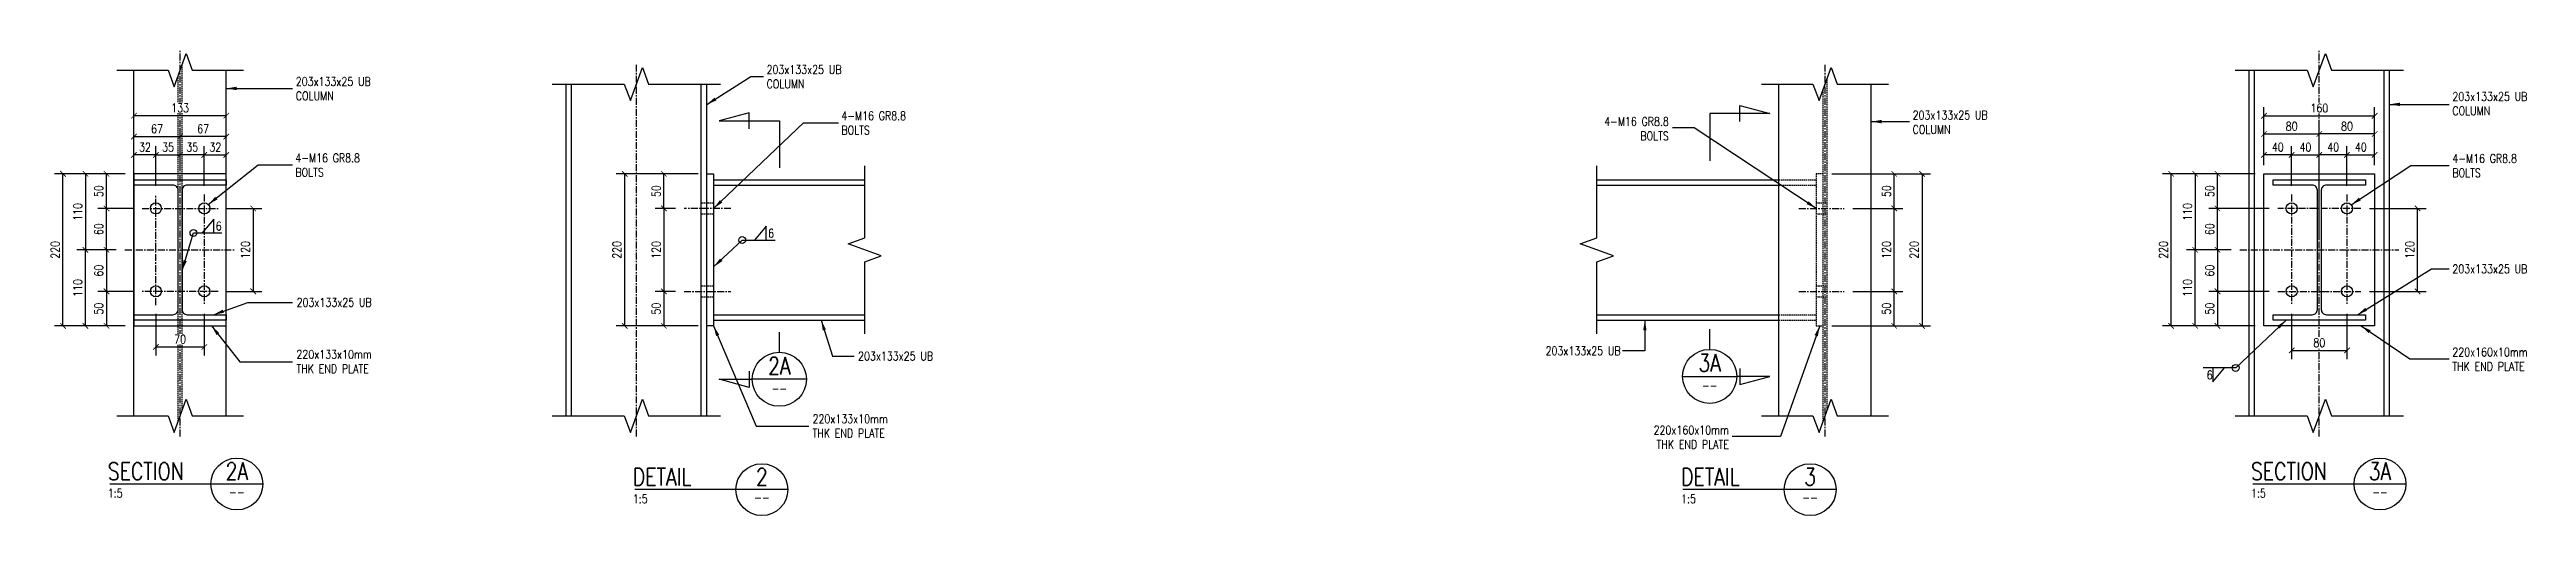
# Model space of a CAD drawing. Header units: metres. Extents: x -275466 to 90519, y -3176 to 139523.
# Drawn here: x 1659 to 5240, y 122701 to 123376 of the extents above; entities that cross this region are included whole.
import ezdxf

# ---------------------------------------------------------------- set-up
doc = ezdxf.new("R2010")
doc.units = ezdxf.units.M
doc.linetypes.add('VB-cl10', pattern=[16, 10, -2, 2, -2])
doc.linetypes.add('VB-dash2', pattern=[3, 2, -1])
for name, color, linetype in [('GCE0003_SC_Plan L0 - 0.35', 3, 'Continuous'), ('GCE0005_SC_Plan L0 - Hidden', 1, 'VB-dash2'), ('GCE1013_SC_Elev - 0.5', 2, 'Continuous'), ('GCE1014_SC_Elev - Hidden', 1, 'VB-dash2'), ('GCE8001_GF_0.18', 8, 'Continuous'), ('GCE8004_GF_0.5', 2, 'Continuous'), ('GCE8021_GG_Gridline', 7, 'VB-cl10'), ('GCE8052_GT_0.35', 3, 'Continuous'), ('GCE8053_GT_0.5', 2, 'Continuous')]:
    doc.layers.add(name, color=color, linetype=linetype)
doc.styles.add('1-5      h 25', font='romans.shx', dxfattribs={"width": 0.8, "height": 12.5})
doc.styles.get("Standard").update_dxf_attribs({"font": 'romans.shx', "width": 0.8})
doc.dimstyles.new('1-5', dxfattribs={"dimscale": 0, "dimtxt": 12.5, "dimasz": 8, "dimexe": 12.5, "dimexo": 12.5, "dimgap": 5, "dimtad": 1, "dimdec": 0, "dimzin": 0, "dimtxsty": '1-5      h 25', "dimblk": 'ARCHTICK', "dimcen": 0, "dimclrd": 7, "dimclre": 7, "dimclrt": 3, "dimadec": 0, "dimazin": 0, "dimtfac": 1, "dimtdec": 0, "dimtix": 1, "dimtmove": 2, "dimatfit": 0, "dimldrblk": 'NONE', "dimfxl": 1, "dimtfill": 1, "dimtolj": 1, "dimtzin": 0, "dimarcsym": 0})
doc.dimstyles.new('1-5$7', dxfattribs={"dimscale": 0, "dimtxt": 12.5, "dimasz": 15, "dimexe": 12.5, "dimexo": 12.5, "dimgap": 5, "dimtad": 1, "dimdec": 0, "dimzin": 0, "dimtxsty": '1-5      h 25', "dimblk": 'ARCHTICK', "dimcen": 0, "dimclrd": 7, "dimclre": 7, "dimclrt": 3, "dimadec": 0, "dimazin": 0, "dimtfac": 1, "dimtdec": 0, "dimtix": 1, "dimtmove": 2, "dimatfit": 0, "dimfxl": 1, "dimtfill": 1, "dimtolj": 1, "dimtzin": 0, "dimarcsym": 0})

msp = doc.modelspace()

# ---------------------------------------------------------------- texts
at = {"layer": 'GCE0003_SC_Plan L0 - 0.35', "char_height": 12.5, "style": '1-5      h 25'}
for s, width, insert, attachment_point in [('203x133x25 UB COLUMN', 123.422, (2695.9, 123352.9), 1), ('203x133x25 UB COLUMN', 123.422, (2015.4, 123335.6), 1), ('203x133x25 UB COLUMN', 124.987, (5132.7, 123313.9), 1), ('4-M16 GR8.8 BOLTS', 106.432, (2804.1, 123286), 1), ('4-M16 GR8.8 BOLTS', 107.672, (4000.1, 123277.7), 3), ('203x133x25 UB COLUMN', 124.987, (4352.5, 123287), 1), ('4-M16 GR8.8 BOLTS', 106.432, (2014.8, 123225), 1), ('4-M16 GR8.8 BOLTS', 107.672, (5132.7, 123224.2), 1), ('6', 8.808, (2698.2, 123116), 1), ('203x133x25 UB', 122.263, (5132.7, 123064.4), 1), ('203x133x25 UB', 123.222, (2016.6, 123016), 1), ('220x133x10mm THK END PLATE', 121.456, (2016.4, 122940.8), 1), ('203x133x25 UB', 123.222, (2828.2, 122938.3), 1), ('203x133x25 UB', 123.098, (3930.4, 122945.9), 3), ('220x160x10mm THK END PLATE', 123.178, (5132.7, 122944.1), 1), ('6', 8.808, (4777.7, 122911), 1), ('220x133x10mm THK END PLATE', 121.456, (2762.4, 122847.5), 1), ('220x160x10mm THK END PLATE', 123.178, (4087, 122831.3), 3)]:
    msp.add_mtext_dynamic_manual_height_columns(s, width=width, gutter_width=62.5, heights=[0], dxfattribs=dict(at, insert=insert, attachment_point=attachment_point))
at = {"layer": 'GCE8052_GT_0.35', "char_height": 12.5}
for s, insert, width, attachment_point in [('--', (2714.4, 122891.4), 26.667, 2), ('--', (4059.2, 122895.5), 26.667, 2), ('1:5', (1743.7, 122739.9), 38.571, 1), ('1:5', (4841.6, 122739.9), 38.571, 1), ('--', (1930.2, 122741.4), 26.667, 2), ('1:5', (2502.6, 122731.8), 38.571, 1), ('--', (2689.1, 122733.4), 26.667, 2), ('1:5', (4017.8, 122731.8), 38.571, 1), ('--', (4204.4, 122733.4), 26.667, 2), ('--', (5028.1, 122741.4), 26.667, 2)]:
    msp.add_mtext(s, dxfattribs=dict(at, insert=insert, width=width, attachment_point=attachment_point))
at = {"layer": 'GCE8053_GT_0.5', "char_height": 25}
for s, insert, width, attachment_point in [('2A', (2714.4, 122930.5), 19.048, 2), ('3A', (4059.2, 122934.7), 19.048, 2), ('SECTION', (1743.7, 122777.9), 144.048, 1), ('2A', (1930.2, 122777.9), 19.048, 2), ('SECTION', (4841.6, 122777.9), 144.048, 1), ('3A', (5028.1, 122777.9), 19.048, 2), ('DETAIL', (2502.6, 122769.8), 111.905, 1), ('2', (2689.1, 122769.8), 5.952, 2), ('DETAIL', (4017.8, 122769.8), 111.905, 1), ('3', (4204.4, 122769.8), 5.952, 2)]:
    msp.add_mtext(s, dxfattribs=dict(at, insert=insert, width=width, attachment_point=attachment_point))

# ---------------------------------------------------------------- blocks, each defined once
blk = doc.blocks.new('_ArchTick')
at = {"color": 0, "linetype": 'ByBlock', "const_width": 0.15}
blk.add_lwpolyline([(-0.5, -0.5), (0.5, 0.5)], dxfattribs=at)
blk = doc.blocks.new('*D18')
at = {"layer": 'Defpoints', "color": 0, "transparency": 16777216}
for p in [(2576.6, 123145.7), (2547.5, 123025.7), (2576.6, 123025.7)]:
    blk.add_point(p, dxfattribs=at)
at = {"layer": 'GCE0003_SC_Plan L0 - 0.35', "color": 7, "lineweight": -2, "transparency": 16777216}
for p, q in [((2564.1, 123145.7), (2535, 123145.7)), ((2547.5, 123145.7), (2547.5, 123025.7)), ((2564.1, 123025.7), (2535, 123025.7))]:
    blk.add_line(p, q, dxfattribs=at)
at = {"layer": 'GCE0003_SC_Plan L0 - 0.35', "color": 7, "lineweight": -2, "transparency": 16777216, "xscale": 8, "yscale": 8, "zscale": 8}
for p, rotation in [((2547.5, 123145.7), 90), ((2547.5, 123025.7), 270)]:
    blk.add_blockref('_ArchTick', p, dxfattribs=dict(at, rotation=rotation))
at = {"layer": 'GCE0003_SC_Plan L0 - 0.35', "color": 3, "transparency": 16777216, "insert": (2536.3, 123085.7), "char_height": 12.5, "attachment_point": 5, "rotation": 90, "style": '1-5      h 25', "bg_fill": 3, "box_fill_scale": 1.1, "bg_fill_color": 256, "bg_fill_true_color": 13158600, "bg_fill_transparency": 0}
blk.add_mtext('\\A1;120', dxfattribs=at)
blk = doc.blocks.new('_None')
blk = doc.blocks.new('*D19')
at = {"layer": 'Defpoints', "color": 0, "transparency": 16777216}
for p in [(2609.4, 123195.7), (2576.6, 123145.7)]:
    blk.add_point(p, dxfattribs=at)
at = {"layer": 'GCE0003_SC_Plan L0 - 0.35', "color": 7, "lineweight": -2, "transparency": 16777216}
for p, q in [((2596.9, 123195.7), (2535, 123195.7)), ((2547.5, 123145.7), (2547.5, 123195.7)), ((2564.1, 123145.7), (2535, 123145.7))]:
    blk.add_line(p, q, dxfattribs=at)
at = {"layer": 'GCE0003_SC_Plan L0 - 0.35', "color": 7, "lineweight": -2, "transparency": 16777216, "xscale": 8, "yscale": 8, "zscale": 8}
for p, rotation in [((2547.5, 123195.7), 90), ((2547.5, 123145.7), 270)]:
    blk.add_blockref('_ArchTick', p, dxfattribs=dict(at, rotation=rotation))
at = {"layer": 'GCE0003_SC_Plan L0 - 0.35', "color": 3, "transparency": 16777216, "insert": (2536.3, 123170.7), "char_height": 12.5, "attachment_point": 5, "rotation": 90, "style": '1-5      h 25', "bg_fill": 3, "box_fill_scale": 1.1, "bg_fill_color": 256, "bg_fill_true_color": 13158600, "bg_fill_transparency": 0}
blk.add_mtext('\\A1;50', dxfattribs=at)
at = {"layer": 'Defpoints', "color": 0, "transparency": 16777216}
blk.add_point((2547.5, 123195.7), dxfattribs=at)
blk = doc.blocks.new('*D20')
at = {"layer": 'Defpoints', "color": 0, "transparency": 16777216}
for p in [(2576.6, 123025.7), (2609.4, 122975.7)]:
    blk.add_point(p, dxfattribs=at)
at = {"layer": 'GCE0003_SC_Plan L0 - 0.35', "color": 7, "lineweight": -2, "transparency": 16777216}
for p, q in [((2564.1, 123025.7), (2535, 123025.7)), ((2547.5, 123025.7), (2547.5, 122975.7)), ((2596.9, 122975.7), (2535, 122975.7))]:
    blk.add_line(p, q, dxfattribs=at)
at = {"layer": 'GCE0003_SC_Plan L0 - 0.35', "color": 7, "lineweight": -2, "transparency": 16777216, "xscale": 8, "yscale": 8, "zscale": 8}
for p, rotation in [((2547.5, 123025.7), 90), ((2547.5, 122975.7), 270)]:
    blk.add_blockref('_ArchTick', p, dxfattribs=dict(at, rotation=rotation))
at = {"layer": 'GCE0003_SC_Plan L0 - 0.35', "color": 3, "transparency": 16777216, "insert": (2536.3, 123000.7), "char_height": 12.5, "attachment_point": 5, "rotation": 90, "style": '1-5      h 25', "bg_fill": 3, "box_fill_scale": 1.1, "bg_fill_color": 256, "bg_fill_true_color": 13158600, "bg_fill_transparency": 0}
blk.add_mtext('\\A1;50', dxfattribs=at)
at = {"layer": 'Defpoints', "color": 0, "transparency": 16777216}
blk.add_point((2547.5, 122975.7), dxfattribs=at)
blk = doc.blocks.new('*D21')
at = {"layer": 'Defpoints', "color": 0, "transparency": 16777216}
for p in [(2490.8, 123195.7), (2609.4, 123195.7), (2609.4, 122975.7)]:
    blk.add_point(p, dxfattribs=at)
at = {"layer": 'GCE0003_SC_Plan L0 - 0.35', "color": 7, "lineweight": -2, "transparency": 16777216}
for p, q in [((2596.9, 123195.7), (2478.3, 123195.7)), ((2490.8, 122975.7), (2490.8, 123195.7)), ((2596.9, 122975.7), (2478.3, 122975.7))]:
    blk.add_line(p, q, dxfattribs=at)
at = {"layer": 'GCE0003_SC_Plan L0 - 0.35', "color": 7, "lineweight": -2, "transparency": 16777216, "xscale": 8, "yscale": 8, "zscale": 8}
for p, rotation in [((2490.8, 123195.7), 90), ((2490.8, 122975.7), 270)]:
    blk.add_blockref('_ArchTick', p, dxfattribs=dict(at, rotation=rotation))
at = {"layer": 'GCE0003_SC_Plan L0 - 0.35', "color": 3, "transparency": 16777216, "insert": (2479.6, 123085.7), "char_height": 12.5, "attachment_point": 5, "rotation": 90, "style": '1-5      h 25', "bg_fill": 3, "box_fill_scale": 1.1, "bg_fill_color": 256, "bg_fill_true_color": 13158600, "bg_fill_transparency": 0}
blk.add_mtext('\\A1;220', dxfattribs=at)
blk = doc.blocks.new('*D22')
at = {"layer": 'Defpoints', "color": 0, "transparency": 16777216}
for p in [(1741.8, 123145.7), (1793.2, 123145.7), (1768.2, 123085.7)]:
    blk.add_point(p, dxfattribs=at)
at = {"layer": 'GCE0003_SC_Plan L0 - 0.35', "color": 7, "lineweight": -2, "transparency": 16777216}
for p, q in [((1780.7, 123145.7), (1729.3, 123145.7)), ((1741.8, 123085.7), (1741.8, 123145.7)), ((1755.7, 123085.7), (1729.3, 123085.7))]:
    blk.add_line(p, q, dxfattribs=at)
at = {"layer": 'GCE0003_SC_Plan L0 - 0.35', "color": 7, "lineweight": -2, "transparency": 16777216, "xscale": 8, "yscale": 8, "zscale": 8}
for p, rotation in [((1741.8, 123145.7), 90), ((1741.8, 123085.7), 270)]:
    blk.add_blockref('_ArchTick', p, dxfattribs=dict(at, rotation=rotation))
at = {"layer": 'GCE0003_SC_Plan L0 - 0.35', "color": 3, "transparency": 16777216, "insert": (1730.5, 123115.7), "char_height": 12.5, "attachment_point": 5, "rotation": 90, "style": '1-5      h 25', "bg_fill": 3, "box_fill_scale": 1.1, "bg_fill_color": 256, "bg_fill_true_color": 13158600, "bg_fill_transparency": 0}
blk.add_mtext('\\A1;60', dxfattribs=at)
blk = doc.blocks.new('*D23')
at = {"layer": 'Defpoints', "color": 0, "transparency": 16777216}
for p in [(1781.5, 123195.7), (1793.2, 123145.7)]:
    blk.add_point(p, dxfattribs=at)
at = {"layer": 'GCE0003_SC_Plan L0 - 0.35', "color": 7, "lineweight": -2, "transparency": 16777216}
for p, q in [((1769, 123195.7), (1729.3, 123195.7)), ((1741.8, 123145.7), (1741.8, 123195.7)), ((1780.7, 123145.7), (1729.3, 123145.7))]:
    blk.add_line(p, q, dxfattribs=at)
at = {"layer": 'GCE0003_SC_Plan L0 - 0.35', "color": 7, "lineweight": -2, "transparency": 16777216, "xscale": 8, "yscale": 8, "zscale": 8}
for p, rotation in [((1741.8, 123195.7), 90), ((1741.8, 123145.7), 270)]:
    blk.add_blockref('_ArchTick', p, dxfattribs=dict(at, rotation=rotation))
at = {"layer": 'GCE0003_SC_Plan L0 - 0.35', "color": 3, "transparency": 16777216, "insert": (1730.5, 123170.7), "char_height": 12.5, "attachment_point": 5, "rotation": 90, "style": '1-5      h 25', "bg_fill": 3, "box_fill_scale": 1.1, "bg_fill_color": 256, "bg_fill_true_color": 13158600, "bg_fill_transparency": 0}
blk.add_mtext('\\A1;50', dxfattribs=at)
at = {"layer": 'Defpoints', "color": 0, "transparency": 16777216}
blk.add_point((1741.8, 123195.7), dxfattribs=at)
blk = doc.blocks.new('*D24')
at = {"layer": 'Defpoints', "color": 0, "transparency": 16777216}
for p in [(1768.2, 123085.7), (1741.8, 123025.7), (1793.2, 123025.7)]:
    blk.add_point(p, dxfattribs=at)
at = {"layer": 'GCE0003_SC_Plan L0 - 0.35', "color": 7, "lineweight": -2, "transparency": 16777216}
for p, q in [((1755.7, 123085.7), (1729.3, 123085.7)), ((1741.8, 123085.7), (1741.8, 123025.7)), ((1780.7, 123025.7), (1729.3, 123025.7))]:
    blk.add_line(p, q, dxfattribs=at)
at = {"layer": 'GCE0003_SC_Plan L0 - 0.35', "color": 7, "lineweight": -2, "transparency": 16777216, "xscale": 8, "yscale": 8, "zscale": 8}
for p, rotation in [((1741.8, 123085.7), 90), ((1741.8, 123025.7), 270)]:
    blk.add_blockref('_ArchTick', p, dxfattribs=dict(at, rotation=rotation))
at = {"layer": 'GCE0003_SC_Plan L0 - 0.35', "color": 3, "transparency": 16777216, "insert": (1730.5, 123055.7), "char_height": 12.5, "attachment_point": 5, "rotation": 90, "style": '1-5      h 25', "bg_fill": 3, "box_fill_scale": 1.1, "bg_fill_color": 256, "bg_fill_true_color": 13158600, "bg_fill_transparency": 0}
blk.add_mtext('\\A1;60', dxfattribs=at)
blk = doc.blocks.new('*D25')
at = {"layer": 'Defpoints', "color": 0, "transparency": 16777216}
for p in [(1793.2, 123025.7), (1781.5, 122975.7)]:
    blk.add_point(p, dxfattribs=at)
at = {"layer": 'GCE0003_SC_Plan L0 - 0.35', "color": 7, "lineweight": -2, "transparency": 16777216}
for p, q in [((1780.7, 123025.7), (1729.3, 123025.7)), ((1741.8, 123025.7), (1741.8, 122975.7)), ((1769, 122975.7), (1729.3, 122975.7))]:
    blk.add_line(p, q, dxfattribs=at)
at = {"layer": 'GCE0003_SC_Plan L0 - 0.35', "color": 7, "lineweight": -2, "transparency": 16777216, "xscale": 8, "yscale": 8, "zscale": 8}
for p, rotation in [((1741.8, 123025.7), 90), ((1741.8, 122975.7), 270)]:
    blk.add_blockref('_ArchTick', p, dxfattribs=dict(at, rotation=rotation))
at = {"layer": 'GCE0003_SC_Plan L0 - 0.35', "color": 3, "transparency": 16777216, "insert": (1730.5, 123000.7), "char_height": 12.5, "attachment_point": 5, "rotation": 90, "style": '1-5      h 25', "bg_fill": 3, "box_fill_scale": 1.1, "bg_fill_color": 256, "bg_fill_true_color": 13158600, "bg_fill_transparency": 0}
blk.add_mtext('\\A1;50', dxfattribs=at)
at = {"layer": 'Defpoints', "color": 0, "transparency": 16777216}
blk.add_point((1741.8, 122975.7), dxfattribs=at)
blk = doc.blocks.new('*D26')
at = {"layer": 'Defpoints', "color": 0, "transparency": 16777216}
for p in [(1711.4, 123085.7), (1768.2, 123085.7), (1781.5, 122975.7)]:
    blk.add_point(p, dxfattribs=at)
at = {"layer": 'GCE0003_SC_Plan L0 - 0.35', "color": 7, "lineweight": -2, "transparency": 16777216}
for p, q in [((1755.7, 123085.7), (1698.9, 123085.7)), ((1711.4, 122975.7), (1711.4, 123085.7)), ((1769, 122975.7), (1698.9, 122975.7))]:
    blk.add_line(p, q, dxfattribs=at)
at = {"layer": 'GCE0003_SC_Plan L0 - 0.35', "color": 7, "lineweight": -2, "transparency": 16777216, "xscale": 8, "yscale": 8, "zscale": 8}
for p, rotation in [((1711.4, 123085.7), 90), ((1711.4, 122975.7), 270)]:
    blk.add_blockref('_ArchTick', p, dxfattribs=dict(at, rotation=rotation))
at = {"layer": 'GCE0003_SC_Plan L0 - 0.35', "color": 3, "transparency": 16777216, "insert": (1700.2, 123030.7), "char_height": 12.5, "attachment_point": 5, "rotation": 90, "style": '1-5      h 25', "bg_fill": 3, "box_fill_scale": 1.1, "bg_fill_color": 256, "bg_fill_true_color": 13158600, "bg_fill_transparency": 0}
blk.add_mtext('\\A1;110', dxfattribs=at)
blk = doc.blocks.new('*D27')
at = {"layer": 'Defpoints', "color": 0, "transparency": 16777216}
for p in [(1678.9, 123195.7), (1781.5, 123195.7), (1781.5, 122975.7)]:
    blk.add_point(p, dxfattribs=at)
at = {"layer": 'GCE0003_SC_Plan L0 - 0.35', "color": 7, "lineweight": -2, "transparency": 16777216}
for p, q in [((1769, 123195.7), (1666.4, 123195.7)), ((1678.9, 122975.7), (1678.9, 123195.7)), ((1769, 122975.7), (1666.4, 122975.7))]:
    blk.add_line(p, q, dxfattribs=at)
at = {"layer": 'GCE0003_SC_Plan L0 - 0.35', "color": 7, "lineweight": -2, "transparency": 16777216, "xscale": 8, "yscale": 8, "zscale": 8}
for p, rotation in [((1678.9, 123195.7), 90), ((1678.9, 122975.7), 270)]:
    blk.add_blockref('_ArchTick', p, dxfattribs=dict(at, rotation=rotation))
at = {"layer": 'GCE0003_SC_Plan L0 - 0.35', "color": 3, "transparency": 16777216, "insert": (1667.7, 123085.7), "char_height": 12.5, "attachment_point": 5, "rotation": 90, "style": '1-5      h 25', "bg_fill": 3, "box_fill_scale": 1.1, "bg_fill_color": 256, "bg_fill_true_color": 13158600, "bg_fill_transparency": 0}
blk.add_mtext('\\A1;220', dxfattribs=at)
blk = doc.blocks.new('*D28')
at = {"layer": 'Defpoints', "color": 0, "transparency": 16777216}
for p in [(1781.5, 123195.7), (1711.4, 123085.7), (1768.2, 123085.7)]:
    blk.add_point(p, dxfattribs=at)
at = {"layer": 'GCE0003_SC_Plan L0 - 0.35', "color": 7, "lineweight": -2, "transparency": 16777216}
for p, q in [((1769, 123195.7), (1698.9, 123195.7)), ((1711.4, 123195.7), (1711.4, 123085.7)), ((1755.7, 123085.7), (1698.9, 123085.7))]:
    blk.add_line(p, q, dxfattribs=at)
at = {"layer": 'GCE0003_SC_Plan L0 - 0.35', "color": 7, "lineweight": -2, "transparency": 16777216, "xscale": 8, "yscale": 8, "zscale": 8}
for p, rotation in [((1711.4, 123195.7), 90), ((1711.4, 123085.7), 270)]:
    blk.add_blockref('_ArchTick', p, dxfattribs=dict(at, rotation=rotation))
at = {"layer": 'GCE0003_SC_Plan L0 - 0.35', "color": 3, "transparency": 16777216, "insert": (1700.2, 123140.7), "char_height": 12.5, "attachment_point": 5, "rotation": 90, "style": '1-5      h 25', "bg_fill": 3, "box_fill_scale": 1.1, "bg_fill_color": 256, "bg_fill_true_color": 13158600, "bg_fill_transparency": 0}
blk.add_mtext('\\A1;110', dxfattribs=at)
blk = doc.blocks.new('*D29')
at = {"layer": 'Defpoints', "color": 0, "transparency": 16777216}
for p in [(1903.2, 123145.7), (1903.2, 123025.7), (1953.8, 123025.7)]:
    blk.add_point(p, dxfattribs=at)
at = {"layer": 'GCE0003_SC_Plan L0 - 0.35', "color": 7, "lineweight": -2, "transparency": 16777216}
for p, q in [((1915.7, 123145.7), (1966.3, 123145.7)), ((1953.8, 123145.7), (1953.8, 123025.7)), ((1915.7, 123025.7), (1966.3, 123025.7))]:
    blk.add_line(p, q, dxfattribs=at)
at = {"layer": 'GCE0003_SC_Plan L0 - 0.35', "color": 7, "lineweight": -2, "transparency": 16777216, "xscale": 8, "yscale": 8, "zscale": 8}
for p, rotation in [((1953.8, 123145.7), 90), ((1953.8, 123025.7), 270)]:
    blk.add_blockref('_ArchTick', p, dxfattribs=dict(at, rotation=rotation))
at = {"layer": 'GCE0003_SC_Plan L0 - 0.35', "color": 3, "transparency": 16777216, "insert": (1942.5, 123085.7), "char_height": 12.5, "attachment_point": 5, "rotation": 90, "style": '1-5      h 25', "bg_fill": 3, "box_fill_scale": 1.1, "bg_fill_color": 256, "bg_fill_true_color": 13158600, "bg_fill_transparency": 0}
blk.add_mtext('\\A1;120', dxfattribs=at)
blk = doc.blocks.new('*D30')
at = {"layer": 'Defpoints', "color": 0, "transparency": 16777216}
for p in [(1813.2, 123165.7), (1848.2, 123195.7)]:
    blk.add_point(p, dxfattribs=at)
at = {"layer": 'GCE0003_SC_Plan L0 - 0.35', "color": 7, "lineweight": -2, "transparency": 16777216}
for p, q in [((1813.2, 123178.2), (1813.2, 123235.7)), ((1813.2, 123223.2), (1848.2, 123223.2)), ((1848.2, 123208.2), (1848.2, 123235.7))]:
    blk.add_line(p, q, dxfattribs=at)
at = {"layer": 'GCE0003_SC_Plan L0 - 0.35', "color": 7, "lineweight": -2, "transparency": 16777216, "xscale": 8, "yscale": 8, "zscale": 8, "rotation": 180}
blk.add_blockref('_ArchTick', (1813.2, 123223.2), dxfattribs=at)
at = {"layer": 'GCE0003_SC_Plan L0 - 0.35', "color": 7, "lineweight": -2, "transparency": 16777216, "xscale": 8, "yscale": 8, "zscale": 8}
blk.add_blockref('_ArchTick', (1848.2, 123223.2), dxfattribs=at)
at = {"layer": 'GCE0003_SC_Plan L0 - 0.35', "color": 3, "transparency": 16777216, "insert": (1830.7, 123234.4), "char_height": 12.5, "attachment_point": 5, "style": '1-5      h 25', "bg_fill": 3, "box_fill_scale": 1.1, "bg_fill_color": 256, "bg_fill_true_color": 13158600, "bg_fill_transparency": 0}
blk.add_mtext('\\A1;35', dxfattribs=at)
at = {"layer": 'Defpoints', "color": 0, "transparency": 16777216}
blk.add_point((1848.2, 123223.2), dxfattribs=at)
blk = doc.blocks.new('*D31')
at = {"layer": 'Defpoints', "color": 0, "transparency": 16777216}
for p in [(1781.5, 123195.7), (1813.2, 123165.7)]:
    blk.add_point(p, dxfattribs=at)
at = {"layer": 'GCE0003_SC_Plan L0 - 0.35', "color": 7, "lineweight": -2, "transparency": 16777216}
for p, q in [((1781.5, 123208.2), (1781.5, 123235.7)), ((1813.2, 123223.2), (1781.5, 123223.2)), ((1813.2, 123178.2), (1813.2, 123235.7))]:
    blk.add_line(p, q, dxfattribs=at)
at = {"layer": 'GCE0003_SC_Plan L0 - 0.35', "color": 7, "lineweight": -2, "transparency": 16777216, "xscale": 8, "yscale": 8, "zscale": 8, "rotation": 180}
blk.add_blockref('_ArchTick', (1781.5, 123223.2), dxfattribs=at)
at = {"layer": 'GCE0003_SC_Plan L0 - 0.35', "color": 7, "lineweight": -2, "transparency": 16777216, "xscale": 8, "yscale": 8, "zscale": 8}
blk.add_blockref('_ArchTick', (1813.2, 123223.2), dxfattribs=at)
at = {"layer": 'GCE0003_SC_Plan L0 - 0.35', "color": 3, "transparency": 16777216, "insert": (1797.3, 123234.4), "char_height": 12.5, "attachment_point": 5, "style": '1-5      h 25', "bg_fill": 3, "box_fill_scale": 1.1, "bg_fill_color": 256, "bg_fill_true_color": 13158600, "bg_fill_transparency": 0}
blk.add_mtext('\\A1;32', dxfattribs=at)
at = {"layer": 'Defpoints', "color": 0, "transparency": 16777216}
blk.add_point((1781.5, 123223.2), dxfattribs=at)
blk = doc.blocks.new('*D32')
at = {"layer": 'Defpoints', "color": 0, "transparency": 16777216}
for p in [(1848.2, 123249.7), (1781.5, 123195.7), (1848.2, 123195.7)]:
    blk.add_point(p, dxfattribs=at)
at = {"layer": 'GCE0003_SC_Plan L0 - 0.35', "color": 7, "lineweight": -2, "transparency": 16777216}
for p, q in [((1781.5, 123208.2), (1781.5, 123262.2)), ((1781.5, 123249.7), (1848.2, 123249.7)), ((1848.2, 123208.2), (1848.2, 123262.2))]:
    blk.add_line(p, q, dxfattribs=at)
at = {"layer": 'GCE0003_SC_Plan L0 - 0.35', "color": 7, "lineweight": -2, "transparency": 16777216, "xscale": 8, "yscale": 8, "zscale": 8, "rotation": 180}
blk.add_blockref('_ArchTick', (1781.5, 123249.7), dxfattribs=at)
at = {"layer": 'GCE0003_SC_Plan L0 - 0.35', "color": 7, "lineweight": -2, "transparency": 16777216, "xscale": 8, "yscale": 8, "zscale": 8}
blk.add_blockref('_ArchTick', (1848.2, 123249.7), dxfattribs=at)
at = {"layer": 'GCE0003_SC_Plan L0 - 0.35', "color": 3, "transparency": 16777216, "insert": (1814.8, 123260.9), "char_height": 12.5, "attachment_point": 5, "style": '1-5      h 25', "bg_fill": 3, "box_fill_scale": 1.1, "bg_fill_color": 256, "bg_fill_true_color": 13158600, "bg_fill_transparency": 0}
blk.add_mtext('\\A1;67', dxfattribs=at)
blk = doc.blocks.new('*D33')
at = {"layer": 'Defpoints', "color": 0, "transparency": 16777216}
for p in [(1848.2, 123195.7), (1883.2, 123165.7)]:
    blk.add_point(p, dxfattribs=at)
at = {"layer": 'GCE0003_SC_Plan L0 - 0.35', "color": 7, "lineweight": -2, "transparency": 16777216}
for p, q in [((1848.2, 123208.2), (1848.2, 123235.7)), ((1883.2, 123223.2), (1848.2, 123223.2)), ((1883.2, 123178.2), (1883.2, 123235.7))]:
    blk.add_line(p, q, dxfattribs=at)
at = {"layer": 'GCE0003_SC_Plan L0 - 0.35', "color": 7, "lineweight": -2, "transparency": 16777216, "xscale": 8, "yscale": 8, "zscale": 8, "rotation": 180}
blk.add_blockref('_ArchTick', (1848.2, 123223.2), dxfattribs=at)
at = {"layer": 'GCE0003_SC_Plan L0 - 0.35', "color": 7, "lineweight": -2, "transparency": 16777216, "xscale": 8, "yscale": 8, "zscale": 8}
blk.add_blockref('_ArchTick', (1883.2, 123223.2), dxfattribs=at)
at = {"layer": 'GCE0003_SC_Plan L0 - 0.35', "color": 3, "transparency": 16777216, "insert": (1865.7, 123234.4), "char_height": 12.5, "attachment_point": 5, "style": '1-5      h 25', "bg_fill": 3, "box_fill_scale": 1.1, "bg_fill_color": 256, "bg_fill_true_color": 13158600, "bg_fill_transparency": 0}
blk.add_mtext('\\A1;35', dxfattribs=at)
at = {"layer": 'Defpoints', "color": 0, "transparency": 16777216}
blk.add_point((1848.2, 123223.2), dxfattribs=at)
blk = doc.blocks.new('*D34')
at = {"layer": 'Defpoints', "color": 0, "transparency": 16777216}
for p in [(1883.2, 123165.7), (1914.9, 123195.7)]:
    blk.add_point(p, dxfattribs=at)
at = {"layer": 'GCE0003_SC_Plan L0 - 0.35', "color": 7, "lineweight": -2, "transparency": 16777216}
for p, q in [((1883.2, 123178.2), (1883.2, 123235.7)), ((1883.2, 123223.2), (1914.9, 123223.2)), ((1914.9, 123208.2), (1914.9, 123235.7))]:
    blk.add_line(p, q, dxfattribs=at)
at = {"layer": 'GCE0003_SC_Plan L0 - 0.35', "color": 7, "lineweight": -2, "transparency": 16777216, "xscale": 8, "yscale": 8, "zscale": 8, "rotation": 180}
blk.add_blockref('_ArchTick', (1883.2, 123223.2), dxfattribs=at)
at = {"layer": 'GCE0003_SC_Plan L0 - 0.35', "color": 7, "lineweight": -2, "transparency": 16777216, "xscale": 8, "yscale": 8, "zscale": 8}
blk.add_blockref('_ArchTick', (1914.9, 123223.2), dxfattribs=at)
at = {"layer": 'GCE0003_SC_Plan L0 - 0.35', "color": 3, "transparency": 16777216, "insert": (1899, 123234.4), "char_height": 12.5, "attachment_point": 5, "style": '1-5      h 25', "bg_fill": 3, "box_fill_scale": 1.1, "bg_fill_color": 256, "bg_fill_true_color": 13158600, "bg_fill_transparency": 0}
blk.add_mtext('\\A1;32', dxfattribs=at)
at = {"layer": 'Defpoints', "color": 0, "transparency": 16777216}
blk.add_point((1914.9, 123223.2), dxfattribs=at)
blk = doc.blocks.new('*D35')
at = {"layer": 'Defpoints', "color": 0, "transparency": 16777216}
for p in [(1848.2, 123249.7), (1848.2, 123195.7), (1914.9, 123195.7)]:
    blk.add_point(p, dxfattribs=at)
at = {"layer": 'GCE0003_SC_Plan L0 - 0.35', "color": 7, "lineweight": -2, "transparency": 16777216}
for p, q in [((1848.2, 123208.2), (1848.2, 123262.2)), ((1914.9, 123249.7), (1848.2, 123249.7)), ((1914.9, 123208.2), (1914.9, 123262.2))]:
    blk.add_line(p, q, dxfattribs=at)
at = {"layer": 'GCE0003_SC_Plan L0 - 0.35', "color": 7, "lineweight": -2, "transparency": 16777216, "xscale": 8, "yscale": 8, "zscale": 8, "rotation": 180}
blk.add_blockref('_ArchTick', (1848.2, 123249.7), dxfattribs=at)
at = {"layer": 'GCE0003_SC_Plan L0 - 0.35', "color": 7, "lineweight": -2, "transparency": 16777216, "xscale": 8, "yscale": 8, "zscale": 8}
blk.add_blockref('_ArchTick', (1914.9, 123249.7), dxfattribs=at)
at = {"layer": 'GCE0003_SC_Plan L0 - 0.35', "color": 3, "transparency": 16777216, "insert": (1881.5, 123260.9), "char_height": 12.5, "attachment_point": 5, "style": '1-5      h 25', "bg_fill": 3, "box_fill_scale": 1.1, "bg_fill_color": 256, "bg_fill_true_color": 13158600, "bg_fill_transparency": 0}
blk.add_mtext('\\A1;67', dxfattribs=at)
blk = doc.blocks.new('*D36')
at = {"layer": 'Defpoints', "color": 0, "transparency": 16777216}
for p in [(1781.5, 123279.9), (1781.5, 123195.7), (1914.9, 123195.7)]:
    blk.add_point(p, dxfattribs=at)
at = {"layer": 'GCE0003_SC_Plan L0 - 0.35', "color": 7, "lineweight": -2, "transparency": 16777216}
for p, q in [((1781.5, 123208.2), (1781.5, 123292.4)), ((1914.9, 123279.9), (1781.5, 123279.9)), ((1914.9, 123208.2), (1914.9, 123292.4))]:
    blk.add_line(p, q, dxfattribs=at)
at = {"layer": 'GCE0003_SC_Plan L0 - 0.35', "color": 7, "lineweight": -2, "transparency": 16777216, "xscale": 8, "yscale": 8, "zscale": 8, "rotation": 180}
blk.add_blockref('_ArchTick', (1781.5, 123279.9), dxfattribs=at)
at = {"layer": 'GCE0003_SC_Plan L0 - 0.35', "color": 7, "lineweight": -2, "transparency": 16777216, "xscale": 8, "yscale": 8, "zscale": 8}
blk.add_blockref('_ArchTick', (1914.9, 123279.9), dxfattribs=at)
at = {"layer": 'GCE0003_SC_Plan L0 - 0.35', "color": 3, "transparency": 16777216, "insert": (1848.2, 123291.1), "char_height": 12.5, "attachment_point": 5, "style": '1-5      h 25', "bg_fill": 3, "box_fill_scale": 1.1, "bg_fill_color": 256, "bg_fill_true_color": 13158600, "bg_fill_transparency": 0}
blk.add_mtext('\\A1;133', dxfattribs=at)
blk = doc.blocks.new('*D37')
at = {"layer": 'Defpoints', "color": 0, "transparency": 16777216}
for p in [(1813.2, 123005.7), (1883.2, 123005.7), (1883.2, 122945.2)]:
    blk.add_point(p, dxfattribs=at)
at = {"layer": 'GCE0003_SC_Plan L0 - 0.35', "color": 7, "lineweight": -2, "transparency": 16777216}
for p, q in [((1813.2, 122993.2), (1813.2, 122932.7)), ((1883.2, 122993.2), (1883.2, 122932.7)), ((1813.2, 122945.2), (1883.2, 122945.2))]:
    blk.add_line(p, q, dxfattribs=at)
at = {"layer": 'GCE0003_SC_Plan L0 - 0.35', "color": 7, "lineweight": -2, "transparency": 16777216, "xscale": 8, "yscale": 8, "zscale": 8, "rotation": 180}
blk.add_blockref('_ArchTick', (1813.2, 122945.2), dxfattribs=at)
at = {"layer": 'GCE0003_SC_Plan L0 - 0.35', "color": 7, "lineweight": -2, "transparency": 16777216, "xscale": 8, "yscale": 8, "zscale": 8}
blk.add_blockref('_ArchTick', (1883.2, 122945.2), dxfattribs=at)
at = {"layer": 'GCE0003_SC_Plan L0 - 0.35', "color": 3, "transparency": 16777216, "insert": (1848.2, 122956.4), "char_height": 12.5, "attachment_point": 5, "style": '1-5      h 25', "bg_fill": 3, "box_fill_scale": 1.1, "bg_fill_color": 256, "bg_fill_true_color": 13158600, "bg_fill_transparency": 0}
blk.add_mtext('\\A1;70', dxfattribs=at)
blk = doc.blocks.new('*D39')
at = {"layer": 'Defpoints', "color": 0, "transparency": 16777216}
for p in [(4793.2, 123145.7), (4880.4, 123145.7), (4825.4, 123085.7)]:
    blk.add_point(p, dxfattribs=at)
at = {"layer": 'GCE0003_SC_Plan L0 - 0.35', "color": 7, "lineweight": -2, "transparency": 16777216}
for p, q in [((4867.9, 123145.7), (4780.7, 123145.7)), ((4793.2, 123085.7), (4793.2, 123145.7)), ((4812.9, 123085.7), (4780.7, 123085.7))]:
    blk.add_line(p, q, dxfattribs=at)
at = {"layer": 'GCE0003_SC_Plan L0 - 0.35', "color": 7, "lineweight": -2, "transparency": 16777216, "xscale": 8, "yscale": 8, "zscale": 8}
for p, rotation in [((4793.2, 123145.7), 90), ((4793.2, 123085.7), 270)]:
    blk.add_blockref('_ArchTick', p, dxfattribs=dict(at, rotation=rotation))
at = {"layer": 'GCE0003_SC_Plan L0 - 0.35', "color": 3, "transparency": 16777216, "insert": (4782, 123115.7), "char_height": 12.5, "attachment_point": 5, "rotation": 90, "style": '1-5      h 25', "bg_fill": 3, "box_fill_scale": 1.1, "bg_fill_color": 256, "bg_fill_true_color": 13158600, "bg_fill_transparency": 0}
blk.add_mtext('\\A1;60', dxfattribs=at)
blk = doc.blocks.new('*D40')
at = {"layer": 'Defpoints', "color": 0, "transparency": 16777216}
for p in [(4860.4, 123195.7), (4880.4, 123145.7)]:
    blk.add_point(p, dxfattribs=at)
at = {"layer": 'GCE0003_SC_Plan L0 - 0.35', "color": 7, "lineweight": -2, "transparency": 16777216}
for p, q in [((4847.9, 123195.7), (4780.7, 123195.7)), ((4793.2, 123145.7), (4793.2, 123195.7)), ((4867.9, 123145.7), (4780.7, 123145.7))]:
    blk.add_line(p, q, dxfattribs=at)
at = {"layer": 'GCE0003_SC_Plan L0 - 0.35', "color": 7, "lineweight": -2, "transparency": 16777216, "xscale": 8, "yscale": 8, "zscale": 8}
for p, rotation in [((4793.2, 123195.7), 90), ((4793.2, 123145.7), 270)]:
    blk.add_blockref('_ArchTick', p, dxfattribs=dict(at, rotation=rotation))
at = {"layer": 'GCE0003_SC_Plan L0 - 0.35', "color": 3, "transparency": 16777216, "insert": (4782, 123170.7), "char_height": 12.5, "attachment_point": 5, "rotation": 90, "style": '1-5      h 25', "bg_fill": 3, "box_fill_scale": 1.1, "bg_fill_color": 256, "bg_fill_true_color": 13158600, "bg_fill_transparency": 0}
blk.add_mtext('\\A1;50', dxfattribs=at)
at = {"layer": 'Defpoints', "color": 0, "transparency": 16777216}
blk.add_point((4793.2, 123195.7), dxfattribs=at)
blk = doc.blocks.new('*D41')
at = {"layer": 'Defpoints', "color": 0, "transparency": 16777216}
for p in [(4825.4, 123085.7), (4793.2, 123025.7), (4880.4, 123025.7)]:
    blk.add_point(p, dxfattribs=at)
at = {"layer": 'GCE0003_SC_Plan L0 - 0.35', "color": 7, "lineweight": -2, "transparency": 16777216}
for p, q in [((4812.9, 123085.7), (4780.7, 123085.7)), ((4793.2, 123085.7), (4793.2, 123025.7)), ((4867.9, 123025.7), (4780.7, 123025.7))]:
    blk.add_line(p, q, dxfattribs=at)
at = {"layer": 'GCE0003_SC_Plan L0 - 0.35', "color": 7, "lineweight": -2, "transparency": 16777216, "xscale": 8, "yscale": 8, "zscale": 8}
for p, rotation in [((4793.2, 123085.7), 90), ((4793.2, 123025.7), 270)]:
    blk.add_blockref('_ArchTick', p, dxfattribs=dict(at, rotation=rotation))
at = {"layer": 'GCE0003_SC_Plan L0 - 0.35', "color": 3, "transparency": 16777216, "insert": (4782, 123055.7), "char_height": 12.5, "attachment_point": 5, "rotation": 90, "style": '1-5      h 25', "bg_fill": 3, "box_fill_scale": 1.1, "bg_fill_color": 256, "bg_fill_true_color": 13158600, "bg_fill_transparency": 0}
blk.add_mtext('\\A1;60', dxfattribs=at)
blk = doc.blocks.new('*D42')
at = {"layer": 'Defpoints', "color": 0, "transparency": 16777216}
for p in [(4880.4, 123025.7), (4860.4, 122975.7)]:
    blk.add_point(p, dxfattribs=at)
at = {"layer": 'GCE0003_SC_Plan L0 - 0.35', "color": 7, "lineweight": -2, "transparency": 16777216}
for p, q in [((4867.9, 123025.7), (4780.7, 123025.7)), ((4793.2, 123025.7), (4793.2, 122975.7)), ((4847.9, 122975.7), (4780.7, 122975.7))]:
    blk.add_line(p, q, dxfattribs=at)
at = {"layer": 'GCE0003_SC_Plan L0 - 0.35', "color": 7, "lineweight": -2, "transparency": 16777216, "xscale": 8, "yscale": 8, "zscale": 8}
for p, rotation in [((4793.2, 123025.7), 90), ((4793.2, 122975.7), 270)]:
    blk.add_blockref('_ArchTick', p, dxfattribs=dict(at, rotation=rotation))
at = {"layer": 'GCE0003_SC_Plan L0 - 0.35', "color": 3, "transparency": 16777216, "insert": (4782, 123000.7), "char_height": 12.5, "attachment_point": 5, "rotation": 90, "style": '1-5      h 25', "bg_fill": 3, "box_fill_scale": 1.1, "bg_fill_color": 256, "bg_fill_true_color": 13158600, "bg_fill_transparency": 0}
blk.add_mtext('\\A1;50', dxfattribs=at)
at = {"layer": 'Defpoints', "color": 0, "transparency": 16777216}
blk.add_point((4793.2, 122975.7), dxfattribs=at)
blk = doc.blocks.new('*D43')
at = {"layer": 'Defpoints', "color": 0, "transparency": 16777216}
for p in [(4761, 123085.7), (4825.4, 123085.7), (4860.4, 122975.7)]:
    blk.add_point(p, dxfattribs=at)
at = {"layer": 'GCE0003_SC_Plan L0 - 0.35', "color": 7, "lineweight": -2, "transparency": 16777216}
for p, q in [((4812.9, 123085.7), (4748.5, 123085.7)), ((4761, 122975.7), (4761, 123085.7)), ((4847.9, 122975.7), (4748.5, 122975.7))]:
    blk.add_line(p, q, dxfattribs=at)
at = {"layer": 'GCE0003_SC_Plan L0 - 0.35', "color": 7, "lineweight": -2, "transparency": 16777216, "xscale": 8, "yscale": 8, "zscale": 8}
for p, rotation in [((4761, 123085.7), 90), ((4761, 122975.7), 270)]:
    blk.add_blockref('_ArchTick', p, dxfattribs=dict(at, rotation=rotation))
at = {"layer": 'GCE0003_SC_Plan L0 - 0.35', "color": 3, "transparency": 16777216, "insert": (4749.8, 123030.7), "char_height": 12.5, "attachment_point": 5, "rotation": 90, "style": '1-5      h 25', "bg_fill": 3, "box_fill_scale": 1.1, "bg_fill_color": 256, "bg_fill_true_color": 13158600, "bg_fill_transparency": 0}
blk.add_mtext('\\A1;110', dxfattribs=at)
blk = doc.blocks.new('*D44')
at = {"layer": 'Defpoints', "color": 0, "transparency": 16777216}
for p in [(4726.2, 123195.7), (4860.4, 123195.7), (4860.4, 122975.7)]:
    blk.add_point(p, dxfattribs=at)
at = {"layer": 'GCE0003_SC_Plan L0 - 0.35', "color": 7, "lineweight": -2, "transparency": 16777216}
for p, q in [((4847.9, 123195.7), (4713.7, 123195.7)), ((4726.2, 122975.7), (4726.2, 123195.7)), ((4847.9, 122975.7), (4713.7, 122975.7))]:
    blk.add_line(p, q, dxfattribs=at)
at = {"layer": 'GCE0003_SC_Plan L0 - 0.35', "color": 7, "lineweight": -2, "transparency": 16777216, "xscale": 8, "yscale": 8, "zscale": 8}
for p, rotation in [((4726.2, 123195.7), 90), ((4726.2, 122975.7), 270)]:
    blk.add_blockref('_ArchTick', p, dxfattribs=dict(at, rotation=rotation))
at = {"layer": 'GCE0003_SC_Plan L0 - 0.35', "color": 3, "transparency": 16777216, "insert": (4715, 123085.7), "char_height": 12.5, "attachment_point": 5, "rotation": 90, "style": '1-5      h 25', "bg_fill": 3, "box_fill_scale": 1.1, "bg_fill_color": 256, "bg_fill_true_color": 13158600, "bg_fill_transparency": 0}
blk.add_mtext('\\A1;220', dxfattribs=at)
blk = doc.blocks.new('*D45')
at = {"layer": 'Defpoints', "color": 0, "transparency": 16777216}
for p in [(4860.4, 123195.7), (4761, 123085.7), (4825.4, 123085.7)]:
    blk.add_point(p, dxfattribs=at)
at = {"layer": 'GCE0003_SC_Plan L0 - 0.35', "color": 7, "lineweight": -2, "transparency": 16777216}
for p, q in [((4847.9, 123195.7), (4748.5, 123195.7)), ((4761, 123195.7), (4761, 123085.7)), ((4812.9, 123085.7), (4748.5, 123085.7))]:
    blk.add_line(p, q, dxfattribs=at)
at = {"layer": 'GCE0003_SC_Plan L0 - 0.35', "color": 7, "lineweight": -2, "transparency": 16777216, "xscale": 8, "yscale": 8, "zscale": 8}
for p, rotation in [((4761, 123195.7), 90), ((4761, 123085.7), 270)]:
    blk.add_blockref('_ArchTick', p, dxfattribs=dict(at, rotation=rotation))
at = {"layer": 'GCE0003_SC_Plan L0 - 0.35', "color": 3, "transparency": 16777216, "insert": (4749.8, 123140.7), "char_height": 12.5, "attachment_point": 5, "rotation": 90, "style": '1-5      h 25', "bg_fill": 3, "box_fill_scale": 1.1, "bg_fill_color": 256, "bg_fill_true_color": 13158600, "bg_fill_transparency": 0}
blk.add_mtext('\\A1;110', dxfattribs=at)
blk = doc.blocks.new('*D46')
at = {"layer": 'Defpoints', "color": 0, "transparency": 16777216}
for p in [(4900.4, 123165.7), (4940.4, 123195.7)]:
    blk.add_point(p, dxfattribs=at)
at = {"layer": 'GCE0003_SC_Plan L0 - 0.35', "color": 7, "lineweight": -2, "transparency": 16777216}
for p, q in [((4900.4, 123178.2), (4900.4, 123235.7)), ((4900.4, 123223.2), (4940.4, 123223.2)), ((4940.4, 123208.2), (4940.4, 123235.7))]:
    blk.add_line(p, q, dxfattribs=at)
at = {"layer": 'GCE0003_SC_Plan L0 - 0.35', "color": 7, "lineweight": -2, "transparency": 16777216, "xscale": 8, "yscale": 8, "zscale": 8, "rotation": 180}
blk.add_blockref('_ArchTick', (4900.4, 123223.2), dxfattribs=at)
at = {"layer": 'GCE0003_SC_Plan L0 - 0.35', "color": 7, "lineweight": -2, "transparency": 16777216, "xscale": 8, "yscale": 8, "zscale": 8}
blk.add_blockref('_ArchTick', (4940.4, 123223.2), dxfattribs=at)
at = {"layer": 'GCE0003_SC_Plan L0 - 0.35', "color": 3, "transparency": 16777216, "insert": (4920.4, 123234.5), "char_height": 12.5, "attachment_point": 5, "style": '1-5      h 25', "bg_fill": 3, "box_fill_scale": 1.1, "bg_fill_color": 256, "bg_fill_true_color": 13158600, "bg_fill_transparency": 0}
blk.add_mtext('\\A1;40', dxfattribs=at)
at = {"layer": 'Defpoints', "color": 0, "transparency": 16777216}
blk.add_point((4940.4, 123223.2), dxfattribs=at)
blk = doc.blocks.new('*D47')
at = {"layer": 'Defpoints', "color": 0, "transparency": 16777216}
for p in [(4860.4, 123195.7), (4900.4, 123165.7)]:
    blk.add_point(p, dxfattribs=at)
at = {"layer": 'GCE0003_SC_Plan L0 - 0.35', "color": 7, "lineweight": -2, "transparency": 16777216}
for p, q in [((4860.4, 123208.2), (4860.4, 123235.7)), ((4900.4, 123223.2), (4860.4, 123223.2)), ((4900.4, 123178.2), (4900.4, 123235.7))]:
    blk.add_line(p, q, dxfattribs=at)
at = {"layer": 'GCE0003_SC_Plan L0 - 0.35', "color": 7, "lineweight": -2, "transparency": 16777216, "xscale": 8, "yscale": 8, "zscale": 8, "rotation": 180}
blk.add_blockref('_ArchTick', (4860.4, 123223.2), dxfattribs=at)
at = {"layer": 'GCE0003_SC_Plan L0 - 0.35', "color": 7, "lineweight": -2, "transparency": 16777216, "xscale": 8, "yscale": 8, "zscale": 8}
blk.add_blockref('_ArchTick', (4900.4, 123223.2), dxfattribs=at)
at = {"layer": 'GCE0003_SC_Plan L0 - 0.35', "color": 3, "transparency": 16777216, "insert": (4880.4, 123234.5), "char_height": 12.5, "attachment_point": 5, "style": '1-5      h 25', "bg_fill": 3, "box_fill_scale": 1.1, "bg_fill_color": 256, "bg_fill_true_color": 13158600, "bg_fill_transparency": 0}
blk.add_mtext('\\A1;40', dxfattribs=at)
at = {"layer": 'Defpoints', "color": 0, "transparency": 16777216}
blk.add_point((4860.4, 123223.2), dxfattribs=at)
blk = doc.blocks.new('*D48')
at = {"layer": 'Defpoints', "color": 0, "transparency": 16777216}
for p in [(4940.4, 123253.4), (4860.4, 123195.7), (4940.4, 123088.3)]:
    blk.add_point(p, dxfattribs=at)
at = {"layer": 'GCE0003_SC_Plan L0 - 0.35', "color": 7, "lineweight": -2, "transparency": 16777216}
for p, q in [((4860.4, 123208.2), (4860.4, 123265.9)), ((4860.4, 123253.4), (4940.4, 123253.4)), ((4940.4, 123100.8), (4940.4, 123265.9))]:
    blk.add_line(p, q, dxfattribs=at)
at = {"layer": 'GCE0003_SC_Plan L0 - 0.35', "color": 7, "lineweight": -2, "transparency": 16777216, "xscale": 8, "yscale": 8, "zscale": 8, "rotation": 180}
blk.add_blockref('_ArchTick', (4860.4, 123253.4), dxfattribs=at)
at = {"layer": 'GCE0003_SC_Plan L0 - 0.35', "color": 7, "lineweight": -2, "transparency": 16777216, "xscale": 8, "yscale": 8, "zscale": 8}
blk.add_blockref('_ArchTick', (4940.4, 123253.4), dxfattribs=at)
at = {"layer": 'GCE0003_SC_Plan L0 - 0.35', "color": 3, "transparency": 16777216, "insert": (4900.4, 123264.6), "char_height": 12.5, "attachment_point": 5, "style": '1-5      h 25', "bg_fill": 3, "box_fill_scale": 1.1, "bg_fill_color": 256, "bg_fill_true_color": 13158600, "bg_fill_transparency": 0}
blk.add_mtext('\\A1;80', dxfattribs=at)
blk = doc.blocks.new('*D49')
at = {"layer": 'Defpoints', "color": 0, "transparency": 16777216}
for p in [(5020.4, 123279.7), (4860.4, 123195.7), (5020.4, 123195.7)]:
    blk.add_point(p, dxfattribs=at)
at = {"layer": 'GCE0003_SC_Plan L0 - 0.35', "color": 7, "lineweight": -2, "transparency": 16777216}
for p, q in [((4860.4, 123208.2), (4860.4, 123292.2)), ((4860.4, 123279.7), (5020.4, 123279.7)), ((5020.4, 123208.2), (5020.4, 123292.2))]:
    blk.add_line(p, q, dxfattribs=at)
at = {"layer": 'GCE0003_SC_Plan L0 - 0.35', "color": 7, "lineweight": -2, "transparency": 16777216, "xscale": 8, "yscale": 8, "zscale": 8, "rotation": 180}
blk.add_blockref('_ArchTick', (4860.4, 123279.7), dxfattribs=at)
at = {"layer": 'GCE0003_SC_Plan L0 - 0.35', "color": 7, "lineweight": -2, "transparency": 16777216, "xscale": 8, "yscale": 8, "zscale": 8}
blk.add_blockref('_ArchTick', (5020.4, 123279.7), dxfattribs=at)
at = {"layer": 'GCE0003_SC_Plan L0 - 0.35', "color": 3, "transparency": 16777216, "insert": (4940.4, 123291), "char_height": 12.5, "attachment_point": 5, "style": '1-5      h 25', "bg_fill": 3, "box_fill_scale": 1.1, "bg_fill_color": 256, "bg_fill_true_color": 13158600, "bg_fill_transparency": 0}
blk.add_mtext('\\A1;160', dxfattribs=at)
blk = doc.blocks.new('*D50')
at = {"layer": 'Defpoints', "color": 0, "transparency": 16777216}
for p in [(4940.4, 123253.4), (4940.4, 123195.7), (5020.4, 123195.7)]:
    blk.add_point(p, dxfattribs=at)
at = {"layer": 'GCE0003_SC_Plan L0 - 0.35', "color": 7, "lineweight": -2, "transparency": 16777216}
for p, q in [((4940.4, 123208.2), (4940.4, 123265.9)), ((5020.4, 123253.4), (4940.4, 123253.4)), ((5020.4, 123208.2), (5020.4, 123265.9))]:
    blk.add_line(p, q, dxfattribs=at)
at = {"layer": 'GCE0003_SC_Plan L0 - 0.35', "color": 7, "lineweight": -2, "transparency": 16777216, "xscale": 8, "yscale": 8, "zscale": 8, "rotation": 180}
blk.add_blockref('_ArchTick', (4940.4, 123253.4), dxfattribs=at)
at = {"layer": 'GCE0003_SC_Plan L0 - 0.35', "color": 7, "lineweight": -2, "transparency": 16777216, "xscale": 8, "yscale": 8, "zscale": 8}
blk.add_blockref('_ArchTick', (5020.4, 123253.4), dxfattribs=at)
at = {"layer": 'GCE0003_SC_Plan L0 - 0.35', "color": 3, "transparency": 16777216, "insert": (4980.4, 123264.6), "char_height": 12.5, "attachment_point": 5, "style": '1-5      h 25', "bg_fill": 3, "box_fill_scale": 1.1, "bg_fill_color": 256, "bg_fill_true_color": 13158600, "bg_fill_transparency": 0}
blk.add_mtext('\\A1;80', dxfattribs=at)
blk = doc.blocks.new('*D51')
at = {"layer": 'Defpoints', "color": 0, "transparency": 16777216}
for p in [(4940.4, 123195.7), (4980.4, 123165.7)]:
    blk.add_point(p, dxfattribs=at)
at = {"layer": 'GCE0003_SC_Plan L0 - 0.35', "color": 7, "lineweight": -2, "transparency": 16777216}
for p, q in [((4940.4, 123208.2), (4940.4, 123235.7)), ((4980.4, 123223.2), (4940.4, 123223.2)), ((4980.4, 123178.2), (4980.4, 123235.7))]:
    blk.add_line(p, q, dxfattribs=at)
at = {"layer": 'GCE0003_SC_Plan L0 - 0.35', "color": 7, "lineweight": -2, "transparency": 16777216, "xscale": 8, "yscale": 8, "zscale": 8, "rotation": 180}
blk.add_blockref('_ArchTick', (4940.4, 123223.2), dxfattribs=at)
at = {"layer": 'GCE0003_SC_Plan L0 - 0.35', "color": 7, "lineweight": -2, "transparency": 16777216, "xscale": 8, "yscale": 8, "zscale": 8}
blk.add_blockref('_ArchTick', (4980.4, 123223.2), dxfattribs=at)
at = {"layer": 'GCE0003_SC_Plan L0 - 0.35', "color": 3, "transparency": 16777216, "insert": (4960.4, 123234.5), "char_height": 12.5, "attachment_point": 5, "style": '1-5      h 25', "bg_fill": 3, "box_fill_scale": 1.1, "bg_fill_color": 256, "bg_fill_true_color": 13158600, "bg_fill_transparency": 0}
blk.add_mtext('\\A1;40', dxfattribs=at)
at = {"layer": 'Defpoints', "color": 0, "transparency": 16777216}
blk.add_point((4940.4, 123223.2), dxfattribs=at)
blk = doc.blocks.new('*D52')
at = {"layer": 'Defpoints', "color": 0, "transparency": 16777216}
for p in [(4980.4, 123165.7), (5020.4, 123195.7)]:
    blk.add_point(p, dxfattribs=at)
at = {"layer": 'GCE0003_SC_Plan L0 - 0.35', "color": 7, "lineweight": -2, "transparency": 16777216}
for p, q in [((4980.4, 123178.2), (4980.4, 123235.7)), ((4980.4, 123223.2), (5020.4, 123223.2)), ((5020.4, 123208.2), (5020.4, 123235.7))]:
    blk.add_line(p, q, dxfattribs=at)
at = {"layer": 'GCE0003_SC_Plan L0 - 0.35', "color": 7, "lineweight": -2, "transparency": 16777216, "xscale": 8, "yscale": 8, "zscale": 8, "rotation": 180}
blk.add_blockref('_ArchTick', (4980.4, 123223.2), dxfattribs=at)
at = {"layer": 'GCE0003_SC_Plan L0 - 0.35', "color": 7, "lineweight": -2, "transparency": 16777216, "xscale": 8, "yscale": 8, "zscale": 8}
blk.add_blockref('_ArchTick', (5020.4, 123223.2), dxfattribs=at)
at = {"layer": 'GCE0003_SC_Plan L0 - 0.35', "color": 3, "transparency": 16777216, "insert": (5000.4, 123234.5), "char_height": 12.5, "attachment_point": 5, "style": '1-5      h 25', "bg_fill": 3, "box_fill_scale": 1.1, "bg_fill_color": 256, "bg_fill_true_color": 13158600, "bg_fill_transparency": 0}
blk.add_mtext('\\A1;40', dxfattribs=at)
at = {"layer": 'Defpoints', "color": 0, "transparency": 16777216}
blk.add_point((5020.4, 123223.2), dxfattribs=at)
blk = doc.blocks.new('*D53')
at = {"layer": 'Defpoints', "color": 0, "transparency": 16777216}
for p in [(4900.4, 123005.7), (4980.4, 123005.7), (4980.4, 122940.2)]:
    blk.add_point(p, dxfattribs=at)
at = {"layer": 'GCE0003_SC_Plan L0 - 0.35', "color": 7, "lineweight": -2, "transparency": 16777216}
for p, q in [((4900.4, 122993.2), (4900.4, 122927.7)), ((4980.4, 122993.2), (4980.4, 122927.7)), ((4900.4, 122940.2), (4980.4, 122940.2))]:
    blk.add_line(p, q, dxfattribs=at)
at = {"layer": 'GCE0003_SC_Plan L0 - 0.35', "color": 7, "lineweight": -2, "transparency": 16777216, "xscale": 8, "yscale": 8, "zscale": 8, "rotation": 180}
blk.add_blockref('_ArchTick', (4900.4, 122940.2), dxfattribs=at)
at = {"layer": 'GCE0003_SC_Plan L0 - 0.35', "color": 7, "lineweight": -2, "transparency": 16777216, "xscale": 8, "yscale": 8, "zscale": 8}
blk.add_blockref('_ArchTick', (4980.4, 122940.2), dxfattribs=at)
at = {"layer": 'GCE0003_SC_Plan L0 - 0.35', "color": 3, "transparency": 16777216, "insert": (4940.4, 122951.4), "char_height": 12.5, "attachment_point": 5, "style": '1-5      h 25', "bg_fill": 3, "box_fill_scale": 1.1, "bg_fill_color": 256, "bg_fill_true_color": 13158600, "bg_fill_transparency": 0}
blk.add_mtext('\\A1;80', dxfattribs=at)
blk = doc.blocks.new('*D54')
at = {"layer": 'Defpoints', "color": 0, "transparency": 16777216}
for p in [(5000.4, 123145.7), (5082.4, 123145.7), (5000.4, 123025.7)]:
    blk.add_point(p, dxfattribs=at)
at = {"layer": 'GCE0003_SC_Plan L0 - 0.35', "color": 7, "lineweight": -2, "transparency": 16777216}
for p, q in [((5012.9, 123145.7), (5094.9, 123145.7)), ((5082.4, 123025.7), (5082.4, 123145.7)), ((5012.9, 123025.7), (5094.9, 123025.7))]:
    blk.add_line(p, q, dxfattribs=at)
at = {"layer": 'GCE0003_SC_Plan L0 - 0.35', "color": 7, "lineweight": -2, "transparency": 16777216, "xscale": 8, "yscale": 8, "zscale": 8}
for p, rotation in [((5082.4, 123145.7), 90), ((5082.4, 123025.7), 270)]:
    blk.add_blockref('_ArchTick', p, dxfattribs=dict(at, rotation=rotation))
at = {"layer": 'GCE0003_SC_Plan L0 - 0.35', "color": 3, "transparency": 16777216, "insert": (5071.2, 123085.7), "char_height": 12.5, "attachment_point": 5, "rotation": 90, "style": '1-5      h 25', "bg_fill": 3, "box_fill_scale": 1.1, "bg_fill_color": 256, "bg_fill_true_color": 13158600, "bg_fill_transparency": 0}
blk.add_mtext('\\A1;120', dxfattribs=at)
blk = doc.blocks.new('*D55')
at = {"layer": 'Defpoints', "color": 0, "transparency": 16777216}
for p in [(4253.8, 123145.7), (4325.9, 123145.7), (4253.8, 123025.7)]:
    blk.add_point(p, dxfattribs=at)
at = {"layer": 'GCE0003_SC_Plan L0 - 0.35', "color": 7, "lineweight": -2, "transparency": 16777216}
for p, q in [((4266.3, 123145.7), (4338.4, 123145.7)), ((4325.9, 123025.7), (4325.9, 123145.7)), ((4266.3, 123025.7), (4338.4, 123025.7))]:
    blk.add_line(p, q, dxfattribs=at)
at = {"layer": 'GCE0003_SC_Plan L0 - 0.35', "color": 7, "lineweight": -2, "transparency": 16777216, "xscale": 8, "yscale": 8, "zscale": 8}
for p, rotation in [((4325.9, 123145.7), 90), ((4325.9, 123025.7), 270)]:
    blk.add_blockref('_ArchTick', p, dxfattribs=dict(at, rotation=rotation))
at = {"layer": 'GCE0003_SC_Plan L0 - 0.35', "color": 3, "transparency": 16777216, "insert": (4314.6, 123085.7), "char_height": 12.5, "attachment_point": 5, "rotation": 90, "style": '1-5      h 25', "bg_fill": 3, "box_fill_scale": 1.1, "bg_fill_color": 256, "bg_fill_true_color": 13158600, "bg_fill_transparency": 0}
blk.add_mtext('\\A1;120', dxfattribs=at)
blk = doc.blocks.new('*D56')
at = {"layer": 'Defpoints', "color": 0, "transparency": 16777216}
for p in [(4223.2, 123195.7), (4253.8, 123145.7)]:
    blk.add_point(p, dxfattribs=at)
at = {"layer": 'GCE0003_SC_Plan L0 - 0.35', "color": 7, "lineweight": -2, "transparency": 16777216}
for p, q in [((4235.7, 123195.7), (4338.4, 123195.7)), ((4325.9, 123145.7), (4325.9, 123195.7)), ((4266.3, 123145.7), (4338.4, 123145.7))]:
    blk.add_line(p, q, dxfattribs=at)
at = {"layer": 'GCE0003_SC_Plan L0 - 0.35', "color": 7, "lineweight": -2, "transparency": 16777216, "xscale": 8, "yscale": 8, "zscale": 8}
for p, rotation in [((4325.9, 123195.7), 90), ((4325.9, 123145.7), 270)]:
    blk.add_blockref('_ArchTick', p, dxfattribs=dict(at, rotation=rotation))
at = {"layer": 'GCE0003_SC_Plan L0 - 0.35', "color": 3, "transparency": 16777216, "insert": (4314.6, 123170.7), "char_height": 12.5, "attachment_point": 5, "rotation": 90, "style": '1-5      h 25', "bg_fill": 3, "box_fill_scale": 1.1, "bg_fill_color": 256, "bg_fill_true_color": 13158600, "bg_fill_transparency": 0}
blk.add_mtext('\\A1;50', dxfattribs=at)
at = {"layer": 'Defpoints', "color": 0, "transparency": 16777216}
blk.add_point((4325.9, 123195.7), dxfattribs=at)
blk = doc.blocks.new('*D57')
at = {"layer": 'Defpoints', "color": 0, "transparency": 16777216}
for p in [(4223.2, 123195.7), (4223.2, 122975.7), (4366.1, 122975.7)]:
    blk.add_point(p, dxfattribs=at)
at = {"layer": 'GCE0003_SC_Plan L0 - 0.35', "color": 7, "lineweight": -2, "transparency": 16777216}
for p, q in [((4235.7, 123195.7), (4378.6, 123195.7)), ((4366.1, 123195.7), (4366.1, 122975.7)), ((4235.7, 122975.7), (4378.6, 122975.7))]:
    blk.add_line(p, q, dxfattribs=at)
at = {"layer": 'GCE0003_SC_Plan L0 - 0.35', "color": 7, "lineweight": -2, "transparency": 16777216, "xscale": 8, "yscale": 8, "zscale": 8}
for p, rotation in [((4366.1, 123195.7), 90), ((4366.1, 122975.7), 270)]:
    blk.add_blockref('_ArchTick', p, dxfattribs=dict(at, rotation=rotation))
at = {"layer": 'GCE0003_SC_Plan L0 - 0.35', "color": 3, "transparency": 16777216, "insert": (4354.8, 123085.7), "char_height": 12.5, "attachment_point": 5, "rotation": 90, "style": '1-5      h 25', "bg_fill": 3, "box_fill_scale": 1.1, "bg_fill_color": 256, "bg_fill_true_color": 13158600, "bg_fill_transparency": 0}
blk.add_mtext('\\A1;220', dxfattribs=at)
blk = doc.blocks.new('*D58')
at = {"layer": 'Defpoints', "color": 0, "transparency": 16777216}
for p in [(4253.8, 123025.7), (4223.2, 122975.7)]:
    blk.add_point(p, dxfattribs=at)
at = {"layer": 'GCE0003_SC_Plan L0 - 0.35', "color": 7, "lineweight": -2, "transparency": 16777216}
for p, q in [((4266.3, 123025.7), (4338.4, 123025.7)), ((4325.9, 122975.7), (4325.9, 123025.7)), ((4235.7, 122975.7), (4338.4, 122975.7))]:
    blk.add_line(p, q, dxfattribs=at)
at = {"layer": 'GCE0003_SC_Plan L0 - 0.35', "color": 7, "lineweight": -2, "transparency": 16777216, "xscale": 8, "yscale": 8, "zscale": 8}
for p, rotation in [((4325.9, 123025.7), 90), ((4325.9, 122975.7), 270)]:
    blk.add_blockref('_ArchTick', p, dxfattribs=dict(at, rotation=rotation))
at = {"layer": 'GCE0003_SC_Plan L0 - 0.35', "color": 3, "transparency": 16777216, "insert": (4314.6, 123000.7), "char_height": 12.5, "attachment_point": 5, "rotation": 90, "style": '1-5      h 25', "bg_fill": 3, "box_fill_scale": 1.1, "bg_fill_color": 256, "bg_fill_true_color": 13158600, "bg_fill_transparency": 0}
blk.add_mtext('\\A1;50', dxfattribs=at)
at = {"layer": 'Defpoints', "color": 0, "transparency": 16777216}
blk.add_point((4325.9, 123025.7), dxfattribs=at)

# ---------------------------------------------------------------- linework, layer by layer
at = {"layer": 'GCE0003_SC_Plan L0 - 0.35'}
for points in [[(1781.5, 122845.7), (1781.5, 123345.7)], [(1914.9, 122845.7), (1914.9, 123345.7)], [(4838.8, 122845.7), (4838.8, 123345.7)], [(4846.6, 122845.7), (4846.6, 123345.7)], [(5034.2, 122845.7), (5034.2, 123345.7)], [(5042, 122845.7), (5042, 123345.7)], [(2406.2, 122845.7), (2406.2, 123325.7)], [(2414, 122845.7), (2414, 123325.7)], [(4159.3, 122845.7), (4159.3, 123325.7)], [(4292.7, 122845.7), (4292.7, 123325.7)], [(2619.4, 123187.3), (2837.8, 123187.3)], [(2619.4, 123179.5), (2837.8, 123179.5)], [(3896, 123187.3), (4159.3, 123187.3)], [(3896, 123179.5), (4159.3, 123179.5)], [(2695.2, 123099.9), (2695.2, 123119.9), (2678.4, 123099.9)], [(2619.4, 122991.9), (2837.8, 122991.9)], [(3896, 122991.9), (4159.3, 122991.9)], [(2619.4, 122984.1), (2837.8, 122984.1)], [(3896, 122984.1), (4159.3, 122984.1)], [(4786.4, 122914.9), (4786.4, 122894.9), (4803.2, 122914.9)]]:
    msp.add_lwpolyline(points, dxfattribs=at)
for points in [[(1781.5, 122975.7), (1914.9, 122975.7), (1914.9, 123195.7), (1781.5, 123195.7)], [(2619.4, 122975.7), (2609.4, 122975.7), (2609.4, 123195.7), (2619.4, 123195.7)], [(4860.4, 123195.7), (5020.4, 123195.7), (5020.4, 122975.7), (4860.4, 122975.7)]]:
    msp.add_lwpolyline(points, close=True, dxfattribs=at)
for centre, radius in [((1813.2, 123145.7), 8), ((1883.2, 123145.7), 8), ((4900.4, 123145.7), 8), ((4980.4, 123145.7), 8), ((1867.5, 123110.3), 5), ((2660.7, 123099.9), 5), ((1813.2, 123025.7), 8), ((1883.2, 123025.7), 8), ((4900.4, 123025.7), 8), ((4980.4, 123025.7), 8), ((4819.6, 122914.9), 5)]:
    msp.add_circle(centre, radius, dxfattribs=at)
at = {"layer": 'GCE0005_SC_Plan L0 - Hidden'}
for points in [[(1851, 122853.4), (1851, 123353.4)], [(1845.4, 122838), (1845.4, 123338)], [(4223.2, 122838), (4223.2, 123318)], [(4228.8, 122853.4), (4228.8, 123333.4)]]:
    msp.add_lwpolyline(points, dxfattribs=at)
at = {"layer": 'GCE1013_SC_Elev - 0.5'}
for points in [[(1781.5, 122984.1), (1781.5, 122991.9), (1837.8, 122991.9, 0.414214), (1845.4, 122999.5), (1845.4, 123171.9, 0.414214), (1837.8, 123179.5), (1781.5, 123179.5), (1781.5, 123187.3), (1914.9, 123187.3), (1914.9, 123179.5), (1858.6, 123179.5, 0.414214), (1851, 123171.9), (1851, 122999.5, 0.414214), (1858.6, 122991.9), (1914.9, 122991.9), (1914.9, 122984.1)], [(4873.7, 122984.1), (4873.7, 122991.9), (4930, 122991.9, 0.414214), (4937.6, 122999.5), (4937.6, 123171.9, 0.414214), (4930, 123179.5), (4873.7, 123179.5), (4873.7, 123187.3), (5007.1, 123187.3), (5007.1, 123179.5), (4950.8, 123179.5, 0.414214), (4943.2, 123171.9), (4943.2, 122999.5, 0.414214), (4950.8, 122991.9), (5007.1, 122991.9), (5007.1, 122984.1)]]:
    msp.add_lwpolyline(points, format="xyb", close=True, dxfattribs=at)
at = {"layer": 'GCE1014_SC_Elev - Hidden'}
for points in [[(4159.3, 123187.3), (4213.2, 123187.3)], [(4159.3, 123179.5), (4213.2, 123179.5)], [(4223.2, 123195.7), (4213.2, 123195.7), (4213.2, 122975.7), (4223.2, 122975.7)], [(2601.6, 123153.7), (2619.4, 123153.7)], [(2601.6, 123137.7), (2619.4, 123137.7)], [(4213.2, 123153.7), (4228.8, 123153.7)], [(4213.2, 123137.7), (4228.8, 123137.7)], [(2601.6, 123033.7), (2619.4, 123033.7)], [(4213.2, 123033.7), (4228.8, 123033.7)], [(2601.6, 123017.7), (2619.4, 123017.7)], [(4159.3, 122991.9), (4213.2, 122991.9)], [(4213.2, 123017.7), (4228.8, 123017.7)], [(4159.3, 122984.1), (4213.2, 122984.1)]]:
    msp.add_lwpolyline(points, dxfattribs=at)
at = {"layer": 'GCE8001_GF_0.18', "linetype": 'Continuous'}
for points in [[(1756.5, 123345.7), (1830.7, 123345.7), (1839.4, 123321.7), (1856.9, 123369.7), (1865.7, 123345.7), (1939.9, 123345.7)], [(2386.2, 123325.7), (2490.3, 123325.7), (2499.1, 123301.7), (2516.6, 123349.7), (2525.3, 123325.7), (2629.4, 123325.7)], [(4134.3, 123325.7), (4208.5, 123325.7), (4217.3, 123301.7), (4234.8, 123349.7), (4243.5, 123325.7), (4317.7, 123325.7)], [(4818.8, 123345.7), (4922.9, 123345.7), (4931.6, 123321.7), (4949.1, 123369.7), (4957.9, 123345.7), (5062, 123345.7)], [(2837.8, 122964.1), (2837.8, 123068.2), (2861.8, 123076.9), (2813.8, 123094.4), (2837.8, 123103.2), (2837.8, 123207.3)], [(3896, 122964.1), (3896, 123068.2), (3920.1, 123076.9), (3872, 123094.4), (3896, 123103.2), (3896, 123207.3)], [(1756.5, 122845.7), (1830.7, 122845.7), (1839.4, 122821.7), (1856.9, 122869.7), (1865.7, 122845.7), (1939.9, 122845.7)], [(2386.2, 122845.7), (2490.3, 122845.7), (2499.1, 122821.7), (2516.6, 122869.7), (2525.3, 122845.7), (2629.4, 122845.7)], [(4134.3, 122845.7), (4208.5, 122845.7), (4217.3, 122821.7), (4234.8, 122869.7), (4243.5, 122845.7), (4317.7, 122845.7)], [(4818.8, 122845.7), (4922.9, 122845.7), (4931.6, 122821.7), (4949.1, 122869.7), (4957.9, 122845.7), (5062, 122845.7)]]:
    msp.add_lwpolyline(points, dxfattribs=at)
at = {"layer": 'GCE8004_GF_0.5'}
for p, q in [((2671, 123284.2), (2627.6, 123272.6)), ((2627.6, 123272.6), (2714.4, 123272.6)), ((2671, 123261), (2671, 123284.2)), ((2714.4, 123272.6), (2714.4, 123204.2)), ((4146, 123282.9), (4059.2, 123282.9)), ((4059.2, 123282.9), (4059.2, 123214.6)), ((4102.6, 123271.3), (4102.6, 123294.5)), ((4102.6, 123294.5), (4146, 123282.9)), ((2714.4, 122937.5), (2714.4, 122966.8)), ((4059.2, 122941.7), (4059.2, 122971)), ((4102.6, 122914.3), (4102.6, 122891)), ((2671, 122886.8), (2627.6, 122898.5)), ((2627.6, 122898.5), (2675.3, 122898.5)), ((2671, 122910.1), (2671, 122886.8)), ((2753.4, 122898.5), (2675.3, 122898.5)), ((4020.2, 122902.6), (4098.3, 122902.6)), ((4146, 122902.6), (4098.3, 122902.6)), ((4102.6, 122891), (4146, 122902.6)), ((1967.7, 122746.9), (1746.5, 122746.9)), ((2726.6, 122738.8), (2505.4, 122738.8)), ((4241.9, 122738.8), (4020.6, 122738.8)), ((5065.6, 122746.9), (4844.4, 122746.9))]:
    msp.add_line(p, q, dxfattribs=at)
for centre, radius in [((2714.4, 122898.5), 39.1), ((4059.2, 122902.6), 39.1), ((1930.2, 122746.9), 37.5), ((2689.1, 122738.8), 37.5), ((4204.4, 122738.8), 37.5), ((5028.1, 122746.9), 37.5)]:
    msp.add_circle(centre, radius, dxfattribs=at)
at = {"layer": 'GCE8021_GG_Gridline'}
for points in [[(1848.2, 122815.7), (1848.2, 123375.7)], [(4226, 122815.7), (4226, 123355.7)], [(4940.4, 122815.7), (4940.4, 123375.7)], [(1813.2, 123005.7), (1813.2, 123165.7)], [(1883.2, 123165.7), (1883.2, 123005.7)], [(4900.4, 123165.7), (4900.4, 123005.7)], [(4980.4, 123165.7), (4980.4, 123005.7)], [(1793.2, 123145.7), (1903.2, 123145.7)], [(2644.4, 123145.7), (2576.6, 123145.7)], [(4188.2, 123145.7), (4253.8, 123145.7)], [(5000.4, 123145.7), (4880.4, 123145.7)], [(1768.2, 123085.7), (1928.2, 123085.7)], [(4825.4, 123085.7), (5055.4, 123085.7)], [(1903.2, 123025.7), (1793.2, 123025.7)], [(2576.6, 123025.7), (2644.4, 123025.7)], [(4188.2, 123025.7), (4253.8, 123025.7)], [(4880.4, 123025.7), (5000.4, 123025.7)]]:
    msp.add_lwpolyline(points, dxfattribs=at)

msp.set_redraw_order([(e.dxf.handle, doc.entitydb.next_handle()) for e in msp.query("TEXT MTEXT ATTDEF DIMENSION ARC_DIMENSION")])  # texts and dimensions are drawn at this point

# ---------------------------------------------------------------- leaders
at = {"layer": 'GCE0003_SC_Plan L0 - 0.35'}
for points in [[(2609.4, 123296), (2673.3, 123336.5), (2691.4, 123336.5)], [(4292.7, 123271.3), (4348, 123271.3)], [(2775, 122984.1), (2791.2, 122931.9), (2822.3, 122931.9)], [(3965.5, 122984.1), (3965.5, 122939.8), (3933.3, 122939.8)]]:
    msp.add_leader(points, dimstyle='1-5$7', override={"dimscale": 1, "dimtad": 0}, dxfattribs=at)

# ---------------------------------------------------------------- next in the draw order: dimensions: what is measured, and where the dimension line sits
for base, p1, p2, picture, middle in [((1741.8, 123145.7), (1768.2, 123085.7), (1793.2, 123145.7), '*D22', (1730.5, 123115.7)), ((1953.8, 123025.7), (1903.2, 123145.7), (1903.2, 123025.7), '*D29', (1942.5, 123085.7)), ((2547.5, 123025.7), (2576.6, 123145.7), (2576.6, 123025.7), '*D18', (2536.3, 123085.7)), ((4325.9, 123145.7), (4253.8, 123025.7), (4253.8, 123145.7), '*D55', (4314.6, 123085.7)), ((4793.2, 123145.7), (4825.4, 123085.7), (4880.4, 123145.7), '*D39', (4782, 123115.7))]:
    dim = msp.add_linear_dim(base=base, p1=p1, p2=p2, angle=90, dimstyle='1-5', override={"dimscale": 1}, dxfattribs=at)
    dim.commit()
    dim.dimension.update_dxf_attribs({"geometry": picture, "text_midpoint": middle})

# ---------------------------------------------------------------- next in the draw order: linework, layer by layer
msp.add_lwpolyline([(1896.8, 123110.3), (1896.8, 123130.3), (1880.1, 123110.3)], dxfattribs=at)

# ---------------------------------------------------------------- next in the draw order: texts
at = {"layer": 'GCE0003_SC_Plan L0 - 0.35', "insert": (1899.8, 123126.4), "char_height": 12.5, "attachment_point": 1, "style": '1-5      h 25'}
msp.add_mtext_dynamic_manual_height_columns('6', width=8.808, gutter_width=62.5, heights=[0], dxfattribs=at)

# ---------------------------------------------------------------- next in the draw order: dimensions: what is measured, and where the dimension line sits
at = {"layer": 'GCE0003_SC_Plan L0 - 0.35'}
for base, p1, p2, picture, middle in [((1741.8, 123195.7), (1793.2, 123145.7), (1781.5, 123195.7), '*D23', (1730.5, 123170.7)), ((2547.5, 123195.7), (2576.6, 123145.7), (2609.4, 123195.7), '*D19', (2536.3, 123170.7)), ((4325.9, 123195.7), (4253.8, 123145.7), (4223.2, 123195.7), '*D56', (4314.6, 123170.7)), ((4793.2, 123195.7), (4880.4, 123145.7), (4860.4, 123195.7), '*D40', (4782, 123170.7)), ((1741.8, 123025.7), (1768.2, 123085.7), (1793.2, 123025.7), '*D24', (1730.5, 123055.7)), ((4793.2, 123025.7), (4825.4, 123085.7), (4880.4, 123025.7), '*D41', (4782, 123055.7)), ((2547.5, 122975.7), (2576.6, 123025.7), (2609.4, 122975.7), '*D20', (2536.3, 123000.7))]:
    dim = msp.add_linear_dim(base=base, p1=p1, p2=p2, angle=90, dimstyle='1-5', override={"dimscale": 1}, dxfattribs=at)
    dim.commit()
    dim.dimension.update_dxf_attribs({"geometry": picture, "text_midpoint": middle})

# ---------------------------------------------------------------- next in the draw order: leaders
msp.add_leader([(1851, 123055.8), (1867.5, 123110.3), (1908.5, 123110.3)], dimstyle='1-5$7', override={"dimscale": 1, "dimtad": 0}, dxfattribs=at)

# ---------------------------------------------------------------- next in the draw order: dimensions: what is measured, and where the dimension line sits
for base, p1, p2, picture, middle in [((1848.2, 123223.2), (1813.2, 123165.7), (1848.2, 123195.7), '*D30', (1830.7, 123234.4)), ((4940.4, 123223.2), (4900.4, 123165.7), (4940.4, 123195.7), '*D46', (4920.4, 123234.5))]:
    dim = msp.add_linear_dim(base=base, p1=p1, p2=p2, dimstyle='1-5', override={"dimscale": 1}, dxfattribs=at)
    dim.commit()
    dim.dimension.update_dxf_attribs({"geometry": picture, "text_midpoint": middle})
for base, p1, p2, picture, middle in [((2490.8, 123195.7), (2609.4, 122975.7), (2609.4, 123195.7), '*D21', (2479.6, 123085.7)), ((4366.1, 122975.7), (4223.2, 123195.7), (4223.2, 122975.7), '*D57', (4354.8, 123085.7)), ((1741.8, 122975.7), (1793.2, 123025.7), (1781.5, 122975.7), '*D25', (1730.5, 123000.7)), ((4793.2, 122975.7), (4880.4, 123025.7), (4860.4, 122975.7), '*D42', (4782, 123000.7))]:
    dim = msp.add_linear_dim(base=base, p1=p1, p2=p2, angle=90, dimstyle='1-5', override={"dimscale": 1}, dxfattribs=at)
    dim.commit()
    dim.dimension.update_dxf_attribs({"geometry": picture, "text_midpoint": middle})

# ---------------------------------------------------------------- next in the draw order: linework, layer by layer
for points in [[(2601.6, 122845.7), (2601.6, 123325.7)], [(2609.4, 122845.7), (2609.4, 123325.7)]]:
    msp.add_lwpolyline(points, dxfattribs=at)
at = {"layer": 'GCE8021_GG_Gridline'}
msp.add_lwpolyline([(2507.8, 122815.7), (2507.8, 123355.7)], dxfattribs=at)

# ---------------------------------------------------------------- next in the draw order: dimensions: what is measured, and where the dimension line sits
at = {"layer": 'GCE0003_SC_Plan L0 - 0.35'}
for base, p1, p2, picture, middle in [((1711.4, 123085.7), (1781.5, 122975.7), (1768.2, 123085.7), '*D26', (1700.2, 123030.7)), ((4761, 123085.7), (4860.4, 122975.7), (4825.4, 123085.7), '*D43', (4749.8, 123030.7)), ((4325.9, 123025.7), (4223.2, 122975.7), (4253.8, 123025.7), '*D58', (4314.6, 123000.7))]:
    dim = msp.add_linear_dim(base=base, p1=p1, p2=p2, angle=90, dimstyle='1-5', override={"dimscale": 1}, dxfattribs=at)
    dim.commit()
    dim.dimension.update_dxf_attribs({"geometry": picture, "text_midpoint": middle})
for base, p1, p2, picture, middle in [((1883.2, 122945.2), (1813.2, 123005.7), (1883.2, 123005.7), '*D37', (1848.2, 122956.4)), ((4980.4, 122940.2), (4900.4, 123005.7), (4980.4, 123005.7), '*D53', (4940.4, 122951.4))]:
    dim = msp.add_linear_dim(base=base, p1=p1, p2=p2, dimstyle='1-5', override={"dimscale": 1}, dxfattribs=at)
    dim.commit()
    dim.dimension.update_dxf_attribs({"geometry": picture, "text_midpoint": middle})

# ---------------------------------------------------------------- next in the draw order: leaders
for points in [[(2619.4, 123145.7), (2749.4, 123269.7), (2800.1, 123269.7)], [(4213.2, 123145.7), (4036.8, 123262.1), (4005.6, 123262.1)], [(2619.4, 123061.1), (2660.7, 123099.9), (2708.4, 123099.9)], [(2619.4, 122975.7), (2681.1, 122830.5), (2756.8, 122830.5)]]:
    msp.add_leader(points, dimstyle='1-5$7', override={"dimscale": 1, "dimtad": 0}, dxfattribs=at)

# ---------------------------------------------------------------- next in the draw order: dimensions: what is measured, and where the dimension line sits
for base, p1, p2, picture, middle in [((1678.9, 123195.7), (1781.5, 122975.7), (1781.5, 123195.7), '*D27', (1667.7, 123085.7)), ((4726.2, 123195.7), (4860.4, 122975.7), (4860.4, 123195.7), '*D44', (4715, 123085.7))]:
    dim = msp.add_linear_dim(base=base, p1=p1, p2=p2, angle=90, dimstyle='1-5', override={"dimscale": 1}, dxfattribs=at)
    dim.commit()
    dim.dimension.update_dxf_attribs({"geometry": picture, "text_midpoint": middle})

# ---------------------------------------------------------------- next in the draw order: leaders
for points in [[(1896.5, 122991.9), (1945.9, 123009.6), (2010.8, 123009.6)], [(1893.6, 122975.7), (1934.6, 122923.8), (2010.8, 122923.8)], [(4218.2, 122975.7), (4161.7, 122815.8), (4091.8, 122815.8)], [(5000.8, 122975.7), (5071, 122927.9), (5128.3, 122927.9)]]:
    msp.add_leader(points, dimstyle='1-5$7', override={"dimscale": 1, "dimtad": 0}, dxfattribs=at)

# ---------------------------------------------------------------- next in the draw order: dimensions: what is measured, and where the dimension line sits
for base, p1, p2, picture, middle in [((1711.4, 123085.7), (1781.5, 123195.7), (1768.2, 123085.7), '*D28', (1700.2, 123140.7)), ((4761, 123085.7), (4860.4, 123195.7), (4825.4, 123085.7), '*D45', (4749.8, 123140.7))]:
    dim = msp.add_linear_dim(base=base, p1=p1, p2=p2, angle=90, dimstyle='1-5', override={"dimscale": 1}, dxfattribs=at)
    dim.commit()
    dim.dimension.update_dxf_attribs({"geometry": picture, "text_midpoint": middle})

# ---------------------------------------------------------------- next in the draw order: leaders
msp.add_leader([(4892.3, 122984.1), (4819.6, 122914.9), (4772.3, 122914.9)], dimstyle='1-5$7', override={"dimscale": 1, "dimtad": 0}, dxfattribs=at)

# ---------------------------------------------------------------- next in the draw order: dimensions: what is measured, and where the dimension line sits
for base, p1, p2, picture, middle in [((1781.5, 123223.2), (1813.2, 123165.7), (1781.5, 123195.7), '*D31', (1797.3, 123234.4)), ((4860.4, 123223.2), (4900.4, 123165.7), (4860.4, 123195.7), '*D47', (4880.4, 123234.5))]:
    dim = msp.add_linear_dim(base=base, p1=p1, p2=p2, dimstyle='1-5', override={"dimscale": 1}, dxfattribs=at)
    dim.commit()
    dim.dimension.update_dxf_attribs({"geometry": picture, "text_midpoint": middle})

# ---------------------------------------------------------------- next in the draw order: dimensions: what is measured, and where the dimension line sits
for base, p1, p2, picture, middle in [((4940.4, 123253.4), (4860.4, 123195.7), (4940.4, 123088.3), '*D48', (4900.4, 123264.6)), ((1848.2, 123249.7), (1781.5, 123195.7), (1848.2, 123195.7), '*D32', (1814.8, 123260.9))]:
    dim = msp.add_linear_dim(base=base, p1=p1, p2=p2, dimstyle='1-5', override={"dimscale": 1}, dxfattribs=at)
    dim.commit()
    dim.dimension.update_dxf_attribs({"geometry": picture, "text_midpoint": middle})

# ---------------------------------------------------------------- next in the draw order: dimensions: what is measured, and where the dimension line sits
for base, p1, p2, picture, middle in [((5020.4, 123279.7), (4860.4, 123195.7), (5020.4, 123195.7), '*D49', (4940.4, 123291)), ((1848.2, 123223.2), (1883.2, 123165.7), (1848.2, 123195.7), '*D33', (1865.7, 123234.4))]:
    dim = msp.add_linear_dim(base=base, p1=p1, p2=p2, dimstyle='1-5', override={"dimscale": 1}, dxfattribs=at)
    dim.commit()
    dim.dimension.update_dxf_attribs({"geometry": picture, "text_midpoint": middle})

# ---------------------------------------------------------------- next in the draw order: dimensions: what is measured, and where the dimension line sits
for base, p1, p2, picture, middle in [((4940.4, 123253.4), (5020.4, 123195.7), (4940.4, 123195.7), '*D50', (4980.4, 123264.6)), ((1914.9, 123223.2), (1883.2, 123165.7), (1914.9, 123195.7), '*D34', (1899, 123234.4))]:
    dim = msp.add_linear_dim(base=base, p1=p1, p2=p2, dimstyle='1-5', override={"dimscale": 1}, dxfattribs=at)
    dim.commit()
    dim.dimension.update_dxf_attribs({"geometry": picture, "text_midpoint": middle})

# ---------------------------------------------------------------- next in the draw order: leaders
msp.add_leader([(5042, 123296.3), (5128.3, 123296.3)], dimstyle='1-5$7', override={"dimscale": 1, "dimtad": 0}, dxfattribs=at)

# ---------------------------------------------------------------- next in the draw order: dimensions: what is measured, and where the dimension line sits
for base, p1, p2, picture, middle in [((1848.2, 123249.7), (1914.9, 123195.7), (1848.2, 123195.7), '*D35', (1881.5, 123260.9)), ((4940.4, 123223.2), (4980.4, 123165.7), (4940.4, 123195.7), '*D51', (4960.4, 123234.5))]:
    dim = msp.add_linear_dim(base=base, p1=p1, p2=p2, dimstyle='1-5', override={"dimscale": 1}, dxfattribs=at)
    dim.commit()
    dim.dimension.update_dxf_attribs({"geometry": picture, "text_midpoint": middle})

# ---------------------------------------------------------------- next in the draw order: dimensions: what is measured, and where the dimension line sits
for base, p1, p2, picture, middle in [((1781.5, 123279.9), (1914.9, 123195.7), (1781.5, 123195.7), '*D36', (1848.2, 123291.1)), ((5020.4, 123223.2), (4980.4, 123165.7), (5020.4, 123195.7), '*D52', (5000.4, 123234.5))]:
    dim = msp.add_linear_dim(base=base, p1=p1, p2=p2, dimstyle='1-5', override={"dimscale": 1}, dxfattribs=at)
    dim.commit()
    dim.dimension.update_dxf_attribs({"geometry": picture, "text_midpoint": middle})

# ---------------------------------------------------------------- next in the draw order: dimensions: what is measured, and where the dimension line sits
dim = msp.add_linear_dim(base=(5082.4, 123145.7), p1=(5000.4, 123025.7), p2=(5000.4, 123145.7), angle=90, dimstyle='1-5', override={"dimscale": 1}, dxfattribs=at)
dim.commit()
dim.dimension.update_dxf_attribs({"geometry": '*D54', "text_midpoint": (5071.2, 123085.7)})

# ---------------------------------------------------------------- next in the draw order: leaders
for points in [[(1914.9, 123319.3), (2010.8, 123319.3)], [(1888.9, 123151.3), (1960.9, 123208.7), (2010.8, 123208.7)]]:
    msp.add_leader(points, dimstyle='1-5$7', override={"dimscale": 1, "dimtad": 0}, dxfattribs=at)

# ---------------------------------------------------------------- next in the draw order: leaders
for points in [[(4986.5, 123150.9), (5072.5, 123207.9), (5128.3, 123207.9)], [(4995.5, 122991.9), (5102.4, 123058.4), (5128.3, 123058.4)]]:
    msp.add_leader(points, dimstyle='1-5$7', override={"dimscale": 1, "dimtad": 0}, dxfattribs=at)

doc.saveas('drawing.dxf')
